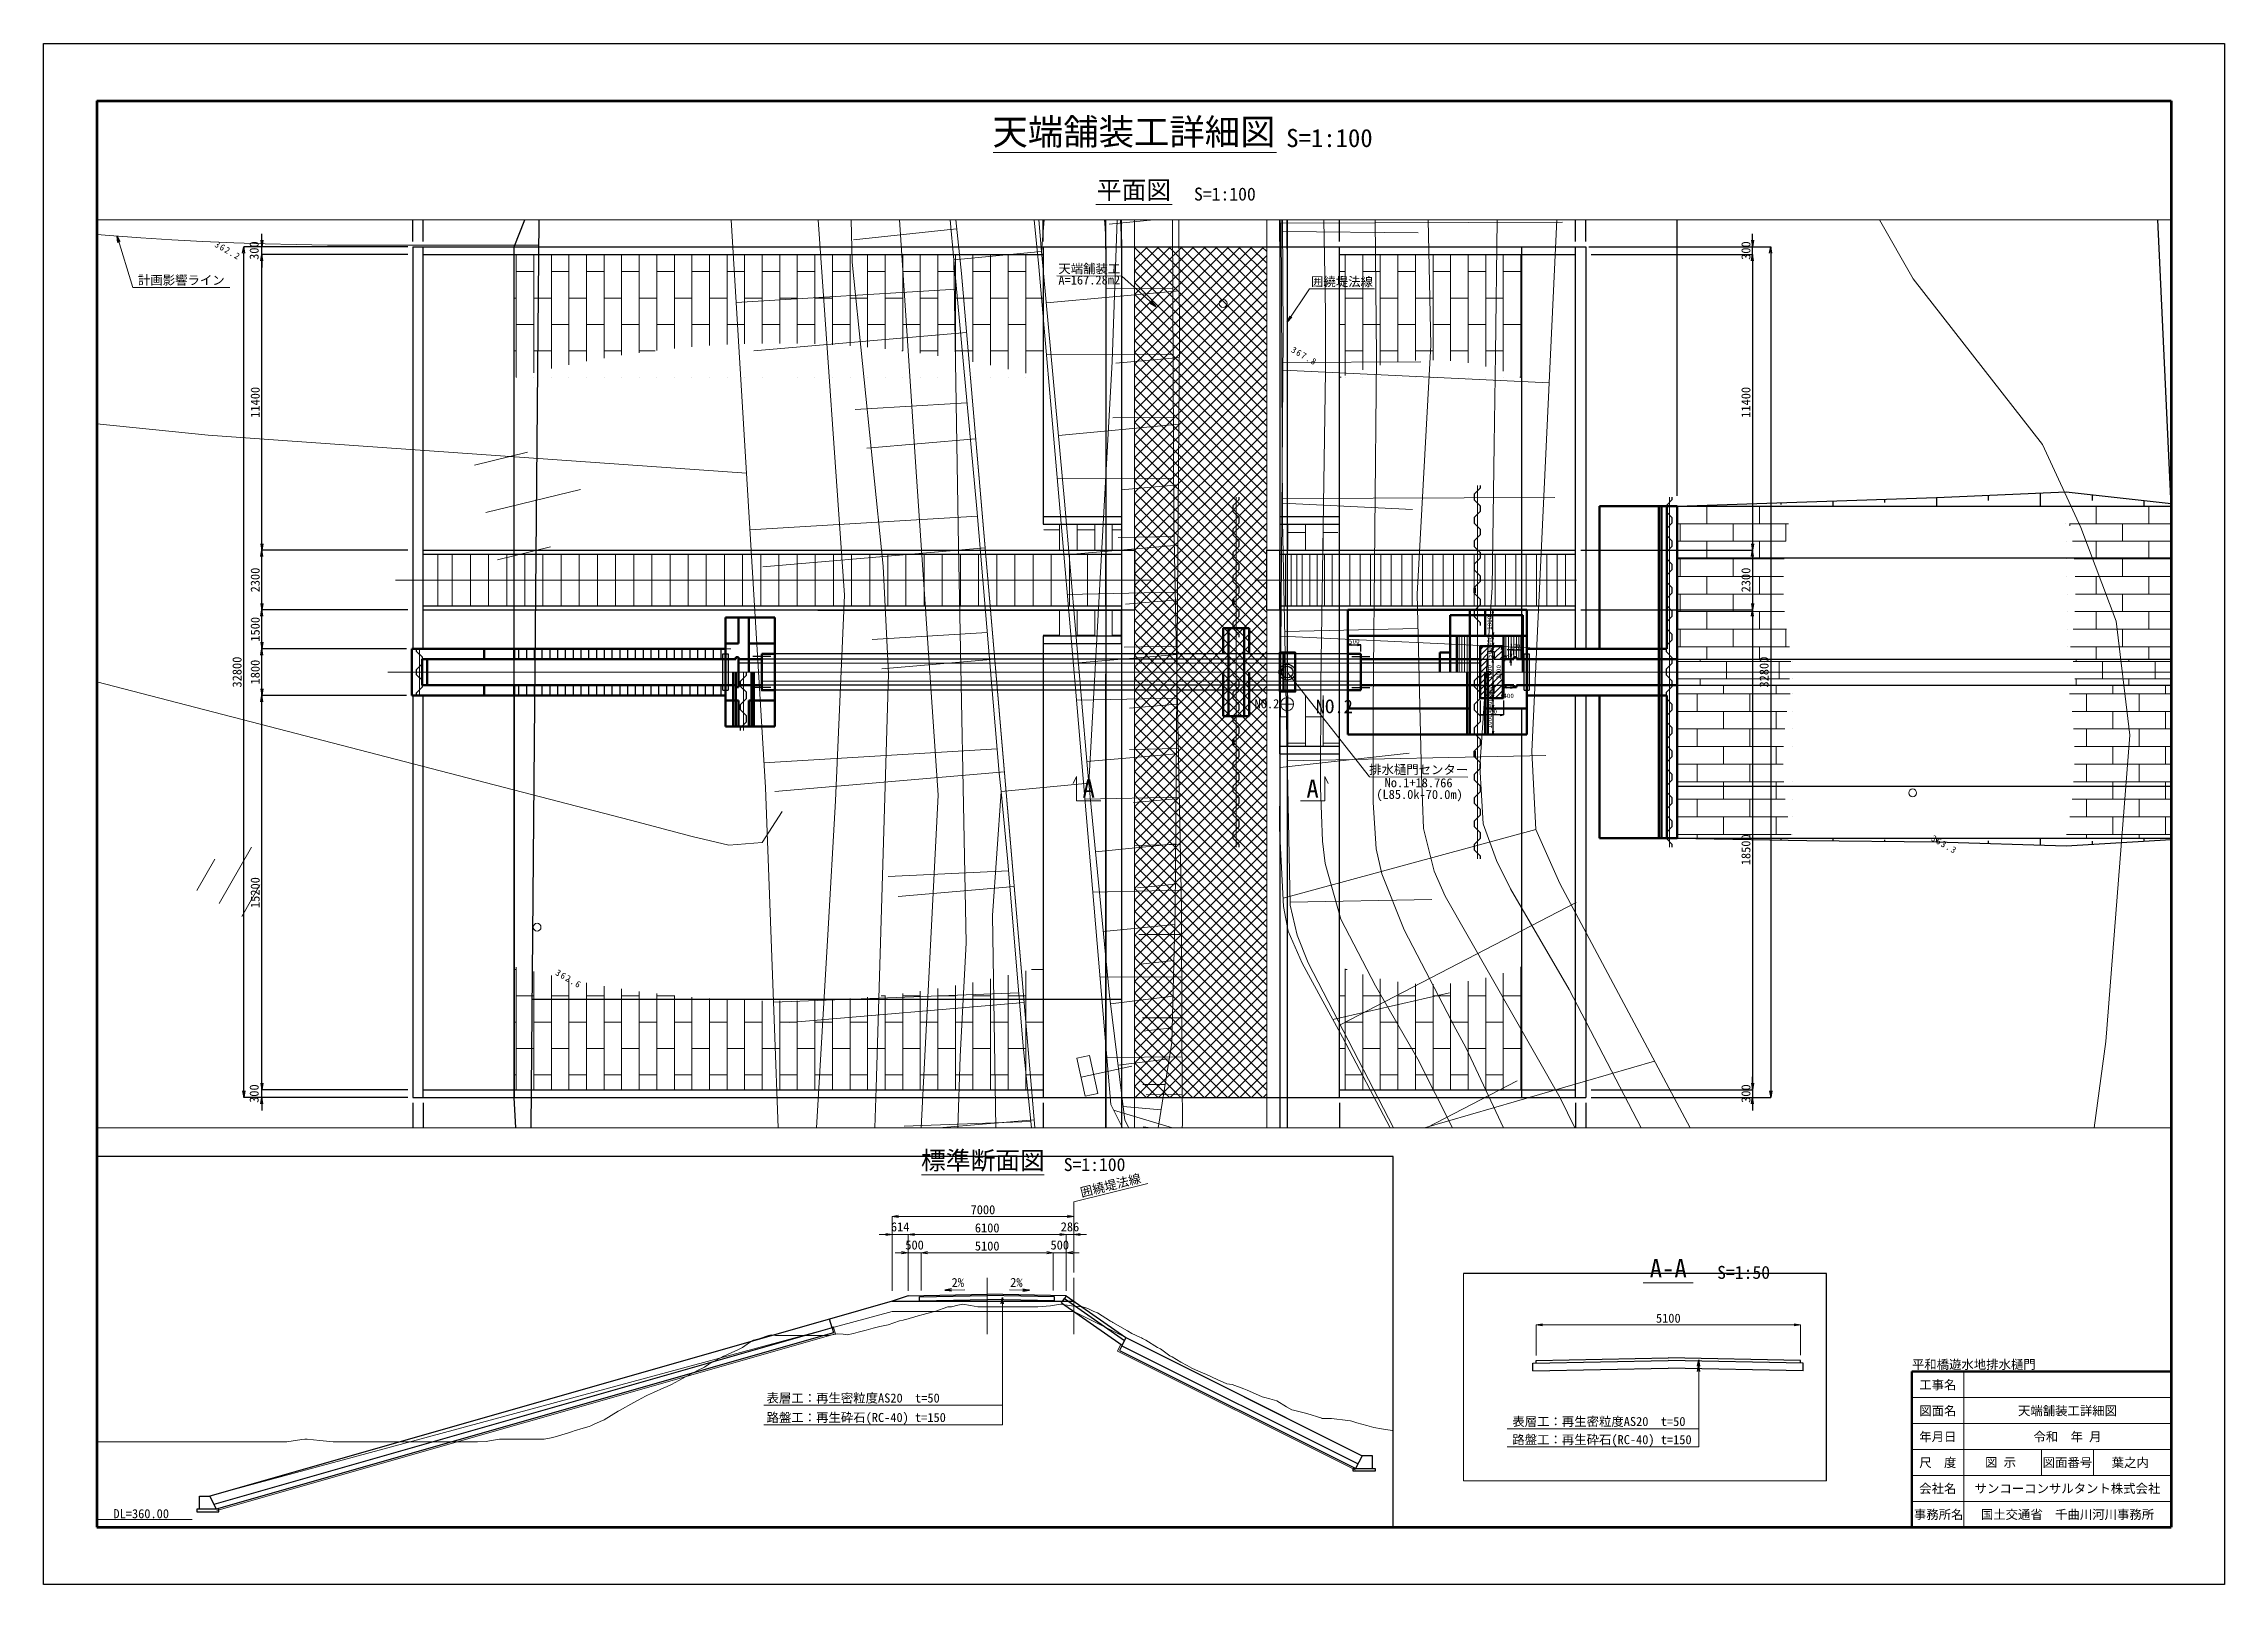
# Paper-space layout '天端舗装工詳細図' of a CAD drawing. Header units: millimetres. Extents: x 76 to 496, y -216 to 81.
# The model-space entities are those that its viewports show. They can reach past a viewport. Long polylines and large blocks are cut down to what shows.
import ezdxf
from ezdxf.enums import TextEntityAlignment as Align

# ---------------------------------------------------------------- set-up
doc = ezdxf.new("R2010")
doc.units = ezdxf.units.MM
doc.header["$LTSCALE"] = 100
doc.header["$PDSIZE"] = 300
for name, pattern in [('561019', [1, 0.5, -0.5]), ('56301', [0.5, 0.25, -0.25]), ('57103', [5.5, 5, -0.5]), ('CENTER', [2, 1.25, -0.25, 0.25, -0.25]), ('SXF_一点短鎖線', [9.25, 6, -1.5, 0.25, -1.5]), ('SXF_跳び破線', [12, 6, -6]), ('一点短鎖線', [9.25, 6, -1.5, 0.25, -1.5]), ('破線', [7.5, 6, -1.5])]:
    doc.linetypes.add(name, pattern=pattern)
doc.layers.get('Defpoints').update_dxf_attribs({"color": 153})
for name, color, linetype, lineweight in [('D-BGD', 7, 'Continuous', 13), ('D-BMK', 2, 'SXF_一点短鎖線', 13), ('D-BMK-HTXT', 7, 'Continuous', 13), ('D-BMK-HTXT_囲繞堤_測点_文字サイズ変更', 7, 'Continuous', 13), ('D-BMK-OTRS', 7, 'Continuous', 13), ('D-BYP-STR1', 2, 'Continuous', 13), ('D-BYP-STR2', 6, 'Continuous', 25), ('D-BYP-STR3', 3, 'Continuous', 25), ('D-BYP-STR4', 6, 'Continuous', 25), ('D-BYP-STR6', 2, 'SXF_一点短鎖線', 13), ('D-BYP-STR8', 150, 'Continuous', 25), ('D-BYP-TXT', 7, 'Continuous', 13), ('D-DOC', 7, 'Continuous', 13), ('D-STR', 1, 'Continuous', 50), ('D-STR-DIM', 7, 'Continuous', 13), ('D-STR-HTXT', 7, 'Continuous', 13), ('D-STR-TXT', 7, 'Continuous', 13), ('D-TTL', 2, 'Continuous', 140), ('D-TTL-FRAM', 2, 'Continuous', 50), ('D-TTL-LINE', 7, 'Continuous', 13), ('D-TTL-TXT', 7, 'Continuous', 13), ('●予備設計_LP横断', 7, 'Continuous', 13)]:
    doc.layers.add(name, color=color, linetype=linetype, lineweight=lineweight)
for name, color, linetype, plot in [('D-WORK2', 11, 'Continuous', False), ('D-WORK_1', 11, 'Continuous', False), ('Defpoints2', 11, 'Continuous', False)]:
    doc.layers.add(name, color=color, linetype=linetype, plot=plot)
doc.styles.add('MS ゴシック', font='MS Gothic.ttf')
doc.styles.add('ＭＳ ゴシック', font='MS Gothic.ttf')
doc.dimstyles.new('DIM-100-F', dxfattribs={"dimscale": 100, "dimtxt": 3.5, "dimasz": 2.5, "dimexe": 0, "dimexo": 2, "dimgap": 0.8, "dimtad": 1, "dimdec": 0, "dimzin": 0, "dimdsep": 46, "dimtxsty": 'MS ゴシック', "dimblk": 'OPEN', "dimcen": 0.1, "dimclrd": 256, "dimclre": 256, "dimclrt": 256, "dimaunit": 1, "dimadec": 4, "dimazin": 0, "dimtfac": 1, "dimtdec": 0, "dimtmove": 2, "dimatfit": 3, "dimldrblk": 'OPEN', "dimfxl": 1, "dimtolj": 1, "dimtzin": 0, "dimlwd": -1, "dimlwe": -1, "dimarcsym": 2})
doc.dimstyles.new('DIM-200', dxfattribs={"dimscale": 200, "dimtxt": 3.5, "dimasz": 2.5, "dimexe": 0, "dimexo": 2, "dimgap": 0.8, "dimtad": 1, "dimdec": 0, "dimzin": 0, "dimdsep": 46, "dimtxsty": 'MS ゴシック', "dimblk": 'OPEN', "dimcen": 0.1, "dimaunit": 1, "dimadec": 4, "dimazin": 0, "dimtfac": 1, "dimtdec": 0, "dimtmove": 0, "dimatfit": 3, "dimldrblk": 'OPEN', "dimfxl": 1, "dimtolj": 1, "dimtzin": 0, "dimlwd": -1, "dimlwe": -1, "dimarcsym": 2})
doc.dimstyles.new('DIM-50-F', dxfattribs={"dimscale": 50, "dimtxt": 3.5, "dimasz": 2.5, "dimexe": 0, "dimexo": 2, "dimgap": 0.8, "dimtad": 1, "dimdec": 0, "dimzin": 0, "dimdsep": 46, "dimtxsty": 'MS ゴシック', "dimblk": 'OPEN', "dimcen": 0.1, "dimclrd": 256, "dimclre": 256, "dimclrt": 256, "dimaunit": 1, "dimadec": 4, "dimazin": 0, "dimtfac": 1, "dimtdec": 0, "dimtmove": 2, "dimatfit": 3, "dimldrblk": 'OPEN', "dimfxl": 1, "dimtolj": 1, "dimtzin": 0, "dimlwd": -1, "dimlwe": -1, "dimarcsym": 2})

psp = doc.layouts.new('天端舗装工詳細図')

# ---------------------------------------------------------------- texts
at = {"layer": 'D-TTL-TXT', "style": 'MS ゴシック'}
for s, height, p in [('天端舗装工詳細図', 5, (286, 59.66)), ('S=1:100', 3.5, (323.69, 59.66)), ('平面図', 3.5, (286, 49.66)), ('S=1:100', 2.5, (303.53, 49.66)), ('標準断面図', 3.5, (256.87, -137.42)), ('S=1:100', 2.5, (278.4, -137.42)), ('A-A', 3.5, (389.02, -158.2)), ('S=1:50', 2.5, (403.55, -158.2))]:
    psp.add_text(s, height=height, dxfattribs=at).set_placement(p, align=Align.BOTTOM_CENTER)

msp = doc.modelspace()

# ---------------------------------------------------------------- texts
at = {"layer": 'D-BYP-TXT', "insert": (763229.7, 403807.6, -15050), "char_height": 350, "attachment_point": 4, "rotation": 0.5637, "style": 'ＭＳ ゴシック'}
msp.add_mtext('NO.2 ', dxfattribs=at)
at = {"layer": 'D-STR-HTXT', "style": 'MS ゴシック'}
msp.add_text('囲繞堤法線', height=350, rotation=359.80039, dxfattribs=at).set_placement((766597.7, 419808.9, 354000), align=Align.BOTTOM_CENTER)
at = {"layer": 'D-STR-TXT'}
for s, rotation, style, p in [('天端舗装工', 359.80039, 'MS ゴシック', (756852.3, 420307.1, 354000)), ('計画影響ライン', 359.80039, 'MS ゴシック', (721836.2, 419867, 354000)), ('A=167.28m2', 0.19961, 'MS ゴシック', (756853.8, 419873.1, 354000)), ('囲繞堤法線', 13.85581, 'ＭＳ ゴシック', (1110393.8, 407399.9)), ('排水樋門センター', 359.80039, 'MS ゴシック', (769553.8, 400994.4, 708000))]:
    msp.add_text(s, height=350, rotation=rotation, dxfattribs=dict(at, style=style)).set_placement(p, align=Align.BOTTOM_CENTER)
at = {"layer": 'D-STR-TXT', "color": 7, "style": 'ＭＳ ゴシック'}
for rotation, p in [(1.14576, (1104439.3, 403749.6)), (358.85424, (1106692.9, 403749.7))]:
    msp.add_text('2%', height=350, rotation=rotation, dxfattribs=at).set_placement(p, align=Align.CENTER)
at = {"layer": 'D-STR-TXT', "style": 'ＭＳ ゴシック'}
for p in [(756830.7, 400548.8, 354000), (765465.2, 400541.3, 354000)]:
    msp.add_text('A', height=700, dxfattribs=at).set_placement(p, align=Align.MIDDLE_CENTER)
at = {"layer": 'D-STR-TXT', "style": 'MS ゴシック'}
for s, p in [('No.1+18.766', (769553.6, 400944.4, 708000)), ('(L85.0k-70.0m)', (769588.9, 400494.1, 708000))]:
    msp.add_text(s, height=350, rotation=359.80039, dxfattribs=at).set_placement(p, align=Align.TOP_CENTER)
at = {"layer": 'D-STR-TXT', "style": 'ＭＳ ゴシック'}
for s, height, p in [('表層工：再生密粒度AS20  t=50', 350, (1097062.5, 399189.3)), ('路盤工：再生砕石(RC-40) t=150', 350, (1097062.5, 398439.3)), ('表層工：再生密粒度AS20  t=50', 175, (1102562.5, 387573.4)), ('路盤工：再生砕石(RC-40) t=150', 175, (1102562.5, 387223.4))]:
    msp.add_text(s, height=height, dxfattribs=at).set_placement(p, align=Align.BOTTOM_LEFT)
at = {"layer": 'D-STR-TXT', "color": 7, "style": 'ＭＳ ゴシック'}
msp.add_text('DL=360.00', height=350, dxfattribs=at).set_placement((1071874.8, 394835.8))

# ---------------------------------------------------------------- blocks, each defined once
blk = doc.blocks.new('M2242')
at = {"layer": '●予備設計_LP横断', "linetype": 'Continuous', "lineweight": 15}
for p, q in [((1.501, 0.748), (1.501, -0.752)), ((1.501, 0.748), (2.001, 0.748)), ((2.001, 0.748), (2.001, -0.752)), ((0, 0), (2, 0)), ((1.501, -0.752), (2.001, -0.752))]:
    blk.add_line(p, q, dxfattribs=at)
blk = doc.blocks.new('M6334')
at = {"layer": '●予備設計_LP横断', "linetype": 'Continuous', "lineweight": 9}
for p, q in [((0, -1.25), (0, 1.25)), ((-1, -1.25), (-1, 0.15)), ((1, -1.25), (1, 0.15))]:
    blk.add_line(p, q, dxfattribs=at)
blk = doc.blocks.new('M7312')
at = {"layer": '●予備設計_LP横断', "linetype": 'Continuous', "lineweight": 20}
blk.add_circle((0, -0.001), 0.15, dxfattribs=at)
blk = doc.blocks.new('21311212131313131')
at = {"layer": 'D-BGD', "linetype": 'Continuous'}
for p, q in [((2645696.9047, -1222380.487), (2642582.51, -1212423.8841)), ((2641432.2186, -1224581.0874), (2636536.1355, -1215573.5761)), ((2610588.0742, -1227486.9185), (2610320.5058, -1216646.8818)), ((2621199.8571, -1227219.7997), (2620937.3489, -1216724.5447)), ((2631301.8617, -1226821.8142), (2630894.0811, -1216862.6524)), ((2616254.2824, -1227303.9934), (2616519.2771, -1217034.6608)), ((2626511.0967, -1227168.1898), (2626765.7641, -1217299.0659)), ((2636606.854, -1226875.2248), (2633752.1022, -1217183.4579)), ((2645881.2639, -1222160.0973), (2643460.2738, -1217711.052)), ((2641238.1784, -1224863.5553), (2640119.4977, -1220388.5644)), ((2636756.3256, -1226604.2834), (2636530.0232, -1221145.0175)), ((2626322.2807, -1227025.7045), (2626101.0385, -1221911.2203)), ((2610909.1639, -1227431.4217), (2610851.4573, -1222205.2604)), ((2615949.8286, -1227355.4396), (2615813.5478, -1222002.4568)), ((2621382.6896, -1227236.0916), (2621512.6051, -1222201.4775)), ((2631562.3852, -1227101.3091), (2630908.9543, -1222131.4846)), ((2638077.9822, -1230770.7233), (2638115.3836, -1232410.0527)), ((2639717.3116, -1230733.3219), (2639797.1077, -1233877.9096)), ((2641289.6054, -1230693.4239), (2641332.0001, -1232198.6822)), ((2642803.6353, -1230655.8312), (2642883.814, -1233549.8199)), ((2644255.4316, -1230606.9702), (2644288.4137, -1232004.4722)), ((2645632.8938, -1230631.4198), (2644909.0283, -1233244.8501)), ((2623081.8931, -1231214.2126), (2623526.6212, -1235405.316)), ((2625189.0253, -1231186.344), (2625401.1206, -1233185.1232)), ((2626976.7193, -1231203.097), (2627054.2674, -1233206.4157)), ((2627296.1575, -1231158.4754), (2627699.8105, -1234962.4888)), ((2628980.038, -1231125.5489), (2629135.3256, -1235006.8868)), ((2629208.6751, -1231133.1807), (2629401.1813, -1232947.3529)), ((2630921.123, -1231036.7325), (2630994.0606, -1232923.5234)), ((2631121.1928, -1231107.8861), (2631487.5644, -1234560.5612)), ((2632794.3403, -1230967.7647), (2632950.0106, -1234598.5036)), ((2632857.0704, -1231084.9277), (2633040.6111, -1232719.7389)), ((2634592.9481, -1231061.9692), (2634960.7393, -1234148.5392)), ((2634614.0956, -1230892.3305), (2634687.2245, -1232653.8219)), ((2636147.0149, -1231041.4154), (2636320.9856, -1232505.8947)), ((2636375.587, -1230819.2017), (2636517.2341, -1234225.6566)), ((2637701.1203, -1231030.1566), (2638029.1348, -1233782.9137)), ((2639087.2189, -1231037.0068), (2639255.1758, -1232324.9809)), ((2640473.3176, -1231043.8571), (2640817.1306, -1233442.9962)), ((2641685.1274, -1231049.846), (2641838.4386, -1232183.2077)), ((2642890.8578, -1231140.5145), (2643172.4484, -1233105.4631)), ((2610456.1646, -1231445.4598), (2610762.411, -1234123.2903)), ((2613181.9334, -1231620.185), (2613243.4783, -1234173.3617)), ((2613270.9539, -1231368.2201), (2613849.4312, -1236485.0761)), ((2615721.5366, -1231562.6097), (2615844.1769, -1236440.7095)), ((2615844.9616, -1231309.927), (2616120.7805, -1233759.5934)), ((2618162.9874, -1231496.9038), (2618219.2808, -1233830.5984)), ((2618419.4622, -1231275.8771), (2618943.2746, -1235909.2004)), ((2620496.682, -1231440.6103), (2620615.9265, -1235929.238)), ((2620750.6777, -1231245.0448), (2620992.8128, -1233451.1515)), ((2622745.7978, -1231372.2165), (2622831.094, -1233527.9818)), ((2624892.7914, -1231282.1183), (2625064.4075, -1235446.0042)), ((2643873.8791, -1231277.4386), (2643892.7665, -1232138.4843)), ((2644856.9004, -1231414.3628), (2644764.3189, -1232877.3372)), ((2645590.2155, -1231542.0334), (2645524.8965, -1232087.9725)), ((2610512.2288, -1231686.3405), (2610649.3418, -1237016.9781)), ((2645345.7065, -1236299.7988), (2645824.7793, -1240860.0057)), ((2645411.953, -1236422.6267), (2645697.3356, -1241307.296)), ((2640466.834, -1236993.765), (2641016.2647, -1246446.8456)), ((2640830.19, -1236780.536), (2641796.4663, -1245802.7974)), ((2635767.6002, -1237482.0131), (2636089.8808, -1242117.1879)), ((2636372.9374, -1237258.9679), (2636851.3693, -1241716.2205)), ((2631956.4054, -1237725.4906), (2632903.0245, -1246554.5848)), ((2627615.6807, -1238199.3119), (2628080.7304, -1242535.2348)), ((2631074.3451, -1238023.9667), (2631802.0793, -1247004.1743)), ((2623342.8237, -1238653.2847), (2624250.7692, -1247198.9986)), ((2626597.3564, -1238498.9417), (2626956.7081, -1242933.3261)), ((2619141.8042, -1239100.9824), (2619594.3038, -1243293.2302)), ((2622120.3676, -1238973.9168), (2622830.0403, -1247731.2465)), ((2615048.5409, -1239539.2676), (2615925.1113, -1247725.7941)), ((2617758.3087, -1239465.371), (2618107.6585, -1243775.9894)), ((2611066.1714, -1240004.0589), (2611571.6834, -1243974.5194)), ((2613396.463, -1239958.7708), (2614083.7631, -1248440.0235)), ((2622372.2966, -1257923.3081), (2621410.8681, -1254298.362)), ((2624185.6468, -1257443.074), (2623647.2435, -1255413.1936)), ((2620560.3038, -1258403.1451), (2620022.7777, -1256373.7449))]:
    blk.add_line(p, q, dxfattribs=at)
at = {"layer": 'D-BGD', "linetype": 'Continuous', "flags": 128}
for points, elevation in [([(2605582.3017, -1207053.1767), (2612225.4167, -1203085.8098), (2618499.4257, -1197962.1683), (2621671.4589, -1196424.4674), (2625252.3584, -1194987.471), (2629637.3756, -1194357.771), (2641461.8353, -1195042.9465), (2646409.4462, -1195601.3408)], 362999.9804), ([(2646422.6477, -1212201.8261), (2639896.5704, -1215778.3885), (2636062.4205, -1218115.3211), (2634983.1068, -1218677.0433), (2633582.0225, -1219226.7818), (2631370.8878, -1219404.8909), (2624463.6251, -1219073.3538), (2618943.2065, -1219103.1535), (2615445.7887, -1219127.7418), (2603273.5427, -1219213.2275)], 363999.9803), ([(2646642.0878, -1214733.1368), (2644069.2242, -1216032.2464), (2636391.0573, -1220634.5878), (2635437.5482, -1221074.7938), (2633801.2626, -1221523.1352), (2631751.5891, -1221643.7093), (2624774.7082, -1221955.8035), (2615167.0334, -1221625.73), (2602103.3073, -1222192.2188)], 364999.9803), ([(2607977.5078, -1223946.446), (2615644.4648, -1223706.5949), (2629067.253, -1223556.6974), (2632844.792, -1223484.8112), (2634623.6468, -1223329.9846), (2635580.4417, -1223089.9441), (2637728.4484, -1222179.5729), (2641510.7003, -1220118.6196), (2642214.0332, -1219714.7438), (2646999.0761, -1217344.3068)], 365999.9802), ([(2609704.4053, -1225883.6475), (2613975.3817, -1225720.4951), (2616249.2245, -1225661.0775), (2628263.3448, -1225591.6313), (2632317.4839, -1225530.9416), (2634371.7096, -1225408.2994), (2635231.9984, -1225284.1535), (2637359.5758, -1224633.9277), (2639911.355, -1223240.0529), (2642700.7661, -1221557.8726), (2645535.3296, -1220045.1952), (2648539.8083, -1218896.8649)], 366999.9802), ([(2679911.1663, -1231935.7969), (2668479.6489, -1232319.6215), (2667329.6829, -1235090.8217), (2660699.7617, -1236637.1297), (2654496.4432, -1237435.4029), (2637506.3425, -1238068.6825), (2632710.6617, -1237840.8486), (2632323.1601, -1234462.8293), (2616051.0047, -1233903.3456), (2605419.7616, -1233743.6971), (2592699.1795, -1233495.9421), (2584605.5577, -1233740.4889)], 366999.9802), ([(2609112.058, -1242353.2794), (2620266.5812, -1241380.0432), (2632903.5429, -1240256.1567), (2646002.5087, -1240654.0511), (2650127.0198, -1240710.5483)], 364999.9803), ([(2583308.4243, -1236041.2311), (2597019.499, -1236141.4955), (2607490.4019, -1236460.7561), (2611872.7226, -1236708.5494), (2612256.1521, -1240087.7596), (2623293.0559, -1239677.1553), (2638573.7824, -1239063.4527), (2642958.7403, -1239204.3861), (2645990.1365, -1239243.891), (2649444.228, -1239265.1265), (2655700.3083, -1239140.9988), (2659012.4858, -1239223.63), (2665385.0682, -1239059.5364), (2668179.506, -1238528.1265), (2669716.6588, -1237929.7528), (2670565.5932, -1237401.5177), (2671771.8717, -1236951.4822), (2672942.0956, -1234189.0919), (2680907.7549, -1234015.8583)], 365999.9802), ([(2662136.5812, -1242686.1153), (2644244.0305, -1242412.6662), (2632601.6074, -1242307.1005), (2628278.2499, -1242278.5521), (2624128.1624, -1242560.3253), (2612434.2076, -1244006.6425), (2596799.4927, -1244644.3059)], 363999.9803), ([(2653589.4735, -1244977.3043), (2638376.1595, -1244405.7899), (2633206.8406, -1244212.8207), (2625279.8702, -1244032.1614), (2608243.1191, -1245581.5745)], 362999.9804)]:
    blk.add_lwpolyline(points, dxfattribs=dict(at, elevation=elevation))
at = {"layer": 'D-BGD', "linetype": '561019', "flags": 128}
for points in [[(2441034.3739, -1231115.2852), (2441014.949, -1230194.9008), (2441009.8382, -1229935.5942), (2440973.7998, -1228187.5674), (2440932.6506, -1226180.234), (2440890.6243, -1224172.4204), (2440849.475, -1222165.087), (2440838.0365, -1221607.0466), (2465396.9227, -1220738.3151), (2502568.1938, -1220258.7543), (2502893.2618, -1220254.3025), (2505968.9706, -1220281.5844), (2533646.6748, -1220529.6704), (2555247.3327, -1219423.2209), (2574682.3776, -1218318.0141), (2575877.9982, -1218262.2975), (2607350.0318, -1216798.0533), (2630746.0107, -1217401.774), (2633752.1022, -1217183.4579), (2635812.956, -1216221.9558), (2646480.1569, -1210237.1016), (2669388.8157, -1210323.2366), (2671678.4637, -1210836.7904), (2674039.248, -1211855.5625), (2682867.6468, -1216539.2122), (2684403.4154, -1216795.1095), (2705862.1412, -1215918.7715), (2722323.8586, -1215317.7261), (2764230.8114, -1214009.3989), (2772988.6009, -1213295.0741), (2774605.8721, -1213068.8912), (2777265.5539, -1211517.479), (2787744.4804, -1204699.9318), (2789344.3566, -1203582.9766), (2800889.1227, -1201996.8461), (2810456.4508, -1200682.5578), (2827286.2582, -1199498.6722), (2831012.6992, -1199215.4427)], [(2646205.3859, -1231818.0927), (2646247.3836, -1232276.5785), (2645279.4562, -1232803.5145), (2640498.1037, -1233488.715), (2632323.1601, -1234462.8293), (2631634.0455, -1234545.0177), (2621469.549, -1235623.5968), (2611872.7226, -1236708.5494), (2609530.8083, -1236973.5303), (2599622.9553, -1238118.5031), (2587379.2946, -1239292.3917), (2586408.4068, -1239406.1532), (2582348.6039, -1239883.2765), (2578373.0278, -1240393.9683), (2577677.8371, -1240483.0908), (2569220.115, -1242513.1224), (2567291.9463, -1242976.102), (2558487.5151, -1242875.9869), (2527540.1275, -1242521.791), (2526440.3884, -1242922.9866), (2526602.4514, -1254336.8468), (2524625.4955, -1269555.9959), (2524434.0147, -1271032.4053), (2521954.5417, -1283089.8806), (2521871.9477, -1283084.567), (2521365.2945, -1283050.0343)], [(2677840.3099, -1240964.4348), (2677835.9537, -1241622.1323), (2677833.568, -1242034.6602), (2661323.2078, -1244386.3965), (2656577.7941, -1245212.1153), (2653743.5893, -1245705.7947), (2642030.2107, -1246387.9132), (2632752.6546, -1246927.142), (2602586.2323, -1249371.7554), (2584901.8668, -1249696.7909), (2578358.5427, -1250455.9974), (2572758.8599, -1252638.1188), (2569100.8428, -1254403.4106), (2566188.8594, -1257069.6056), (2565725.9984, -1256736.4155), (2564042.2847, -1255526.2582), (2564021.7962, -1255511.6219)]]:
    blk.add_lwpolyline(points, dxfattribs=at)
at = {"layer": 'D-BGD', "linetype": 'Continuous', "flags": 128}
for points in [[(2646882.9721, -1221723.4766), (2641907.2356, -1224479.7372), (2640534.4395, -1225267.2693), (2639095.3444, -1226092.6092), (2637865.9019, -1226659.9283), (2636920.2729, -1226852.4996), (2633919.1306, -1227070.105), (2614895.3663, -1227321.9859), (2598798.9372, -1227763.8917)], [(2633919.1306, -1227070.105), (2636920.2729, -1226852.4996), (2637865.9019, -1226659.9283), (2639095.3444, -1226092.6092), (2640534.4395, -1225267.2693), (2641907.2356, -1224479.7372), (2646882.9721, -1221723.4766), (2649373.4809, -1220785.1365), (2650264.0026, -1220618.2593), (2651396.9093, -1220552.1516), (2656686.9467, -1220243.4675), (2662058.7268, -1219974.9723), (2666873.7425, -1220032.1247), (2667643.1984, -1220123.8825), (2668527.3973, -1220439.2002), (2673112.2911, -1222818.0376), (2677261.601, -1225188.7079), (2678491.7102, -1225805.1137), (2679051.1147, -1225841.1634), (2680590.0773, -1225939.2039)], [(2543549.0324, -1229517.7702), (2558266.0011, -1228948.8574), (2577698.008, -1228369.8252), (2598798.9372, -1227763.8917), (2614895.3663, -1227321.9859), (2633919.1306, -1227070.105)], [(2521365.2945, -1283050.0343), (2521100.0774, -1274538.1031), (2521019.7151, -1271973.4849), (2520920.8701, -1264473.783), (2520798.3627, -1255170.1272), (2520698.3967, -1247568.3482), (2520555.0488, -1244544.0151), (2520256.1226, -1238246.9654), (2520557.3751, -1237584.2145), (2521031.5379, -1237049.1821), (2522227.4932, -1236251.4838), (2523764.491, -1235440.9781), (2525780.2087, -1234874.3009), (2529413.648, -1234465.8804), (2543703.5844, -1233514.9893), (2558403.5541, -1232945.891), (2577815.3671, -1232368.3443), (2598911.8273, -1231762.2444), (2614976.8899, -1231321.408), (2637189.4779, -1231027.628), (2642260.3297, -1231052.6888), (2645483.6794, -1231501.6663), (2645977.4898, -1231688.7738), (2646205.3859, -1231818.0927)], [(2637189.4779, -1231027.628), (2614976.8899, -1231321.408), (2598911.8273, -1231762.2444), (2577815.3671, -1232368.3443), (2558403.5541, -1232945.891), (2543703.5844, -1233514.9893)], [(2637189.4779, -1231027.628), (2642260.3297, -1231052.6888), (2645483.6794, -1231501.6663), (2645977.4898, -1231688.7738), (2646205.3859, -1231818.0927), (2646274.1193, -1232015.3253), (2646247.3836, -1232276.5785), (2645279.4562, -1232803.5145)], [(2582348.6039, -1239883.2765), (2586408.4068, -1239406.1532), (2587379.2946, -1239292.3917), (2599622.9553, -1238118.5031), (2609530.8083, -1236973.5303), (2611872.7226, -1236708.5494), (2621469.549, -1235623.5968), (2631634.0455, -1234545.0177), (2632323.1601, -1234462.8293), (2640498.1037, -1233488.715), (2645279.4562, -1232803.5145)], [(2609916.9525, -1240351.9465), (2612256.1521, -1240087.7596), (2621839.9683, -1239003.6651), (2632015.2404, -1237924.1447), (2632710.6617, -1237840.8486), (2635418.1082, -1237518.3251), (2642517.3472, -1236780.7177), (2647961.4938, -1236107.2236)], [(2635418.1082, -1237518.3251), (2642517.3472, -1236780.7177), (2647961.4938, -1236107.2236), (2652466.8373, -1235755.4418), (2654759.7462, -1235544.5763), (2657240.6684, -1235344.2932)], [(2635418.1082, -1237518.3251), (2632710.6617, -1237840.8486), (2632015.2404, -1237924.1447), (2621839.9683, -1239003.6651), (2612256.1521, -1240087.7596), (2609916.9525, -1240351.9465), (2599980.3645, -1241499.4293), (2587740.2957, -1242673.0042), (2586777.4688, -1242786.6184), (2583765.9038, -1243139.8828)]]:
    blk.add_lwpolyline(points, dxfattribs=at)
at = {"layer": 'D-BGD', "linetype": 'Continuous', "extrusion": (-0.109434, 0.877757, 0.466441), "elevation": -1200582.5872}
blk.add_lwpolyline([(-2471793.6834, 1048576.4452), (-2455685.312, 1047932.0515), (-2439381.4951, 1047355.4888)], dxfattribs=at)
at = {"layer": 'D-BGD', "linetype": 'Continuous', "extrusion": (-0.107532, 0.993555, 0.035859), "elevation": -1499608.5039}
blk.add_lwpolyline([(-2497254.1395, 421594.8357), (-2480521.2496, 420994.4496), (-2464212.7292, 420484.1214)], dxfattribs=at)
at = {"layer": 'D-BGD', "linetype": '57103', "elevation": 362499.9804, "flags": 128}
blk.add_lwpolyline([(2831012.6992, -1366123.2899), (2830752.2493, -1366154.4276), (2817077.7037, -1367428.5261), (2817043.5489, -1371085.3121), (2800207.9036, -1371440.6141), (2799994.1847, -1372636.9406), (2776188.712, -1374016.162), (2775439.0128, -1371543.4193), (2750086.3378, -1373935.0471), (2749572.1162, -1368612.2934), (2767724.0888, -1366786.2815), (2768644.8509, -1365982.6091), (2769194.4264, -1364557.7199), (2768875.4727, -1347803.535), (2768180.9353, -1342708.1207), (2767141.3526, -1336662.8374), (2766760.6333, -1335953.0506), (2765614.9821, -1335693.5474), (2765578.7913, -1333389.9845), (2761377.2342, -1332830.7341), (2760777.9461, -1332519.762), (2760481.3032, -1332097.4398), (2760516.7091, -1322603.2023), (2758749.5119, -1322493.0815), (2758466.5756, -1330186.2156), (2758152.2307, -1332053.6601), (2757870.1753, -1333054.1114), (2757191.6182, -1334114.532), (2753108.7077, -1336605.9936), (2747273.5243, -1337889.6673), (2736108.5192, -1338723.7808), (2734122.6662, -1340795.6972), (2733859.6043, -1342319.5634), (2733114.1858, -1362394.5626), (2732547.413, -1363577.7402), (2730579.1033, -1364613.8452), (2728910.9854, -1365316.0896), (2727762.4303, -1365333.7295), (2726331.575, -1365048.6227), (2723144.6224, -1363237.8438), (2718074.1264, -1357543.567), (2715066.4632, -1354139.1209), (2712397.3067, -1349612.362), (2711122.4889, -1346026.762), (2709341.0676, -1344255.7988), (2708332.7143, -1343765.3507), (2706833.3742, -1343120.1219), (2704825.2364, -1342485.9281), (2701800.0816, -1342278.8343), (2694854.1425, -1342240.7748), (2692826.5406, -1342645.9009), (2691223.2868, -1343204.6683), (2688215.924, -1343889.7043), (2684776.2259, -1344947.9842), (2681195.4155, -1347319.8608), (2675268.4675, -1350370.5202), (2671310.4414, -1354074.9467), (2666753.1492, -1357924.4284), (2665147.7632, -1359513.7633), (2663987.5612, -1360468.9789), (2662795.2159, -1361097.6478), (2660669.8069, -1361425.2898), (2659029.8529, -1360878.6497), (2658044.7735, -1360460.2246), (2656538.5731, -1359290.2426), (2655578.5144, -1357695.3147), (2653179.7939, -1353453.4072), (2649363.7171, -1350330.3297), (2646086.6108, -1346722.5185), (2644548.623, -1345829.2648), (2639246.993, -1342387.7168), (2637490.1438, -1340413.5979), (2636977.8488, -1339160.6959), (2637145.5554, -1337469.4847), (2640167.9302, -1320784.2484), (2642105.7601, -1312948.2295), (2643536.402, -1309766.3628), (2647372.6459, -1303287.6772), (2647820.7291, -1301434.164), (2647826.4349, -1300571.9985), (2647644.2049, -1299805.3166), (2647324.3789, -1299512.8079), (2646435.8067, -1299134.674), (2644191.5378, -1299217.1216), (2631308.7427, -1304850.946), (2626711.1803, -1305960.5309), (2625121.1633, -1304854.1084), (2624541.5889, -1303497.1127), (2623950.9738, -1301739.6198), (2627616.8881, -1279538.9036), (2634115.1534, -1252099.7936), (2634700.6786, -1249716.1609), (2635003.7256, -1248296.2668), (2634878.7255, -1247002.2959), (2633658.7892, -1246256.9347)], dxfattribs=at)
at = {"layer": 'D-BGD', "linetype": '56301', "flags": 128}
blk.add_lwpolyline([(2626362.9065, -1347299.1899), (2626867.152, -1342063.1473), (2627521.3121, -1332152.9334), (2627723.644, -1308515.5586), (2616035.8342, -1312836.9963), (2619617.3618, -1268701.3474), (2619762.0756, -1265813.0492), (2620656.2981, -1247906.9211)], dxfattribs=at)
at = {"layer": 'D-BGD', "linetype": 'Continuous'}
for points in [[(2658108.5483, -1220212.278, 368399.9801), (2649810.6115, -1220355.2356, 368349.9801), (2649396.2976, -1220424.8347, 368369.9801), (2649116.0549, -1220499.4271, 368379.9801), (2648653.7219, -1220656.7426, 368419.9801), (2639079.8998, -1225858.4267, 368259.9801), (2638011.3675, -1226310.9072, 368279.9801), (2636864.0818, -1226594.8709, 368299.9801), (2622041.867, -1227201.9312, 368509.9801), (2603420.9703, -1227667.5166, 368489.9801), (2583046.0721, -1228005.1242, 368469.9801), (2559313.1878, -1228624.9163, 368279.9801), (2520094.582, -1229522.7416, 368369.9801), (2506538.0364, -1229671.2376, 368369.9801), (2472330.7692, -1230473.761, 368359.9801), (2457041.9933, -1230871.01, 368249.9801), (2441605.9553, -1231016.6364, 367879.9801)], [(2658108.5483, -1220212.278, 368399.9801), (2649810.6115, -1220355.2356, 368349.9801), (2649396.2976, -1220424.8347, 368369.9801), (2649116.0549, -1220499.4271, 368379.9801), (2648653.7219, -1220656.7426, 368419.9801), (2639079.8998, -1225858.4267, 368259.9801), (2638011.3675, -1226310.9072, 368279.9801), (2636864.0818, -1226594.8709, 368299.9801)], [(2559313.1878, -1228624.9163, 368279.9801), (2583046.0721, -1228005.1242, 368469.9801), (2603420.9703, -1227667.5166, 368489.9801), (2622041.867, -1227201.9312, 368509.9801), (2636864.0818, -1226594.8709, 368299.9801)], [(2521220.0681, -1286901.3841, 363529.9804), (2520690.9193, -1249799.87, 367629.9801), (2520604.9152, -1247062.2976, 367739.9801), (2520102.378, -1237484.4771, 368379.9801), (2522365.8899, -1235827.9105, 368329.9801), (2547547.6147, -1233436.1814, 368079.9801), (2559420.9058, -1232822.2243, 368279.9801), (2583140.2165, -1232206.4019, 368469.9801), (2603506.3431, -1231863.9924, 368489.9801), (2622185.5037, -1231396.1017, 368509.9801), (2637038.8354, -1230794.6756, 368299.9801), (2641903.3615, -1230676.005, 368379.9801), (2645447.0251, -1230575.2699, 368139.9801), (2646168.9869, -1230776.6922, 368049.9801), (2646550.1369, -1230996.7483, 368049.9801)], [(2559420.9058, -1232822.2243, 368279.9801), (2583140.2165, -1232206.4019, 368469.9801), (2603506.3431, -1231863.9924, 368489.9801), (2622185.5037, -1231396.1017, 368509.9801), (2637038.8354, -1230794.6756, 368299.9801)], [(2637038.8354, -1230794.6756, 368299.9801), (2641903.3615, -1230676.005, 368379.9801), (2645447.0251, -1230575.2699, 368139.9801), (2646168.9869, -1230776.6922, 368049.9801), (2646550.1369, -1230996.7483, 368049.9801), (2646788.2528, -1231332.3087, 367969.9801), (2646737.9953, -1231840.6139, 367909.9801), (2646547.5829, -1232146.7889, 367899.9801), (2645991.3255, -1232663.1004, 367839.9801), (2644698.9587, -1233357.8578, 367519.9801)], [(2581798.6158, -1243715.9716, 364939.9803), (2612783.9959, -1239781.621, 366439.9802), (2628999.8005, -1238045.0001, 366949.9802), (2645637.8583, -1236265.9271, 367549.9801), (2658375.6289, -1235030.7815, 368169.9801)], [(2665077.3196, -1233888.575, 368099.9801), (2662576.2562, -1233271.8249, 368109.9801), (2662209.1293, -1233276.0529, 368129.9801), (2662051.0486, -1233314.9179, 368129.9801), (2661911.3434, -1233341.0415, 368149.9801), (2661429.8027, -1233533.4435, 368159.9801), (2661187.784, -1233663.1623, 368159.9801), (2660276.9498, -1234327.3768, 368159.9801), (2659803.1572, -1234672.2254, 368139.9801), (2659318.479, -1234828.7086, 368139.9801), (2659124.4796, -1234870.7111, 368149.9801), (2658777.2013, -1234942.8068, 368169.9801), (2658375.6289, -1235030.7815, 368169.9801), (2645637.8583, -1236265.9271, 367549.9801)], [(2612465.3187, -1236802.6709, 366439.9802), (2580913.5608, -1240563.7697, 364879.9803)], [(2581798.6158, -1243715.9716, 364939.9803), (2612783.9959, -1239781.621, 366439.9802)]]:
    blk.add_polyline3d(points, dxfattribs=at)
at = {"layer": 'D-BMK', "color": 4, "linetype": 'CENTER', "lineweight": 25, "ltscale": 5}
blk.add_line((2610270.9579, -1230770.287), (2589262.4301, -1234208.4117), dxfattribs=at)
at = {"layer": 'D-BMK', "linetype": 'SXF_一点短鎖線', "flags": 128}
blk.add_lwpolyline([(2358657.0594, -1232509.0485), (2831012.6992, -1222672.879)], dxfattribs=at)
blk.add_lwpolyline([(2559312.0623, -1228330.6786, -0.0342108846), (2561359.996, -1228428.1815), (2581511.1205, -1230775.6312, 0.0342108846), (2582876.4096, -1230840.6332), (2588233.7598, -1230729.0736, 0.0353635146), (2589640.6214, -1230599.9594), (2609251.431, -1227390.5767, -0.0353635146), (2610658.2925, -1227261.4625)], format="xyb", dxfattribs=at)
at = {"layer": 'D-BMK-HTXT', "color": 7, "linetype": 'Continuous', "lineweight": 13}
blk.add_line((2629123.6408, -1227127.0007, 65818.5963), (2629113.2312, -1226627.1091, -65818.5963), dxfattribs=at)
blk.add_circle((2629118.436, -1226877.0549, 0), 250, dxfattribs=at)
at = {"layer": 'D-BMK-OTRS', "color": 7, "linetype": 'Continuous', "lineweight": 13}
for q in [(2609636.6094, -1227382.4445), (2611042.6915, -1227253.4579)]:
    blk.add_line((2610335.0858, -1227268.1929), q, dxfattribs=at)
at = {"layer": 'D-BYP-STR2'}
for p, q in [((2610198.091, -1227271.0456), (2610343.8249, -1234269.5284)), ((2641100.4164, -1255764.1255), (2640626.9081, -1233025.1591)), ((2610382.2517, -1233712.8606), (2608833.4631, -1256149.3365)), ((2625873.957, -1245045.1824), (2625630.1592, -1233337.4452))]:
    blk.add_line(p, q, dxfattribs=at)
at = {"layer": 'D-BYP-STR2', "flags": 128}
for points in [[(2582128.6229, -1227855.5544), (2831012.6992, -1222672.879)], [(2609723.4346, -1256138.7036), (2629722.7948, -1255899.7631), (2649722.1657, -1255661.3418), (2654475.1154, -1255609.4417)]]:
    blk.add_lwpolyline(points, dxfattribs=at)
at = {"layer": 'D-BYP-STR2', "ltscale": 1500, "flags": 128}
for points in [[(2559995.2108, -1229183.8133), (2581672.1455, -1231096.6869, 0.02634359), (2582724.6241, -1231130.2244), (2588239.7219, -1231015.3802, 0.0353635146), (2589646.5834, -1230886.2662), (2609257.3932, -1227676.8846, -0.0353635146), (2610664.2548, -1227547.7705), (2831012.6992, -1222959.3246)], [(2560059.7407, -1232282.7014), (2581062.4067, -1237171.8848, 0.02634359), (2582851.6204, -1237228.8984), (2588366.7181, -1237114.0543, 0.0353635146), (2590758.3827, -1236894.5604), (2609390.7898, -1233845.298, -0.0353635146), (2611782.4544, -1233625.8042), (2831012.6992, -1229060.6432)]]:
    blk.add_lwpolyline(points, format="xyb", dxfattribs=at)
at = {"layer": 'D-BYP-STR2', "flags": 128}
blk.add_lwpolyline([(2559989.2486, -1228897.5083), (2581666.1834, -1230810.3807, 0.02634359), (2582718.6621, -1230843.918), (2588233.7598, -1230729.0736, 0.0353635146), (2589640.6214, -1230599.9594), (2609251.431, -1227390.5767, -0.0353635146), (2610658.2925, -1227261.4625)], format="xyb", dxfattribs=at)
at = {"layer": 'D-STR-HTXT', "elevation": 0, "flags": 128}
blk.add_lwpolyline([(2608822.7116, -1161239.1991), (2610460.6796, -1239881.1621)], dxfattribs=at)
at = {"layer": 'D-STR-TXT'}
blk.add_line((2627673.1793, -1259974.3175), (2627431.6772, -1248376.8317), dxfattribs=at)
at = {"layer": 'D-WORK2', "linetype": 'Continuous'}
blk.add_polyline3d([(2654475.1154, -1255609.4417, 7701845.5838), (2644901.9032, -1256371.3732, 0), (2612109.0124, -1257054.2409, 0), (2609723.4346, -1256138.7036, -34819.5841)], dxfattribs=at)
at = {"layer": 'Defpoints'}
blk.add_line((2603178.0037, -1227417.1301, 369049.9801), (2610609.366, -1227262.382, 369049.9801), dxfattribs=at)
at = {"layer": 'Defpoints', "linetype": 'Continuous', "flags": 128}
blk.add_lwpolyline([(2358657.0594, -1194799.6502), (2527728.8742, -1199242.0985), (2831012.6992, -1178777.6202)], dxfattribs=at)
at = {"layer": 'Defpoints', "flags": 128}
blk.add_lwpolyline([(2596680.4214, -1236540.9892), (2609403.5653, -1234458.7989, -0.0353635146), (2611795.2299, -1234239.3049), (2665461.4269, -1233121.7787)], format="xyb", dxfattribs=at)
at = {"layer": 'D-BGD', "linetype": 'Continuous', "lineweight": 20, "xscale": 1000, "yscale": 1000, "zscale": 1000, "rotation": 61.30205960440028}
for p in [(2632036.8766, -1202688.2834, 363287.9804), (2613728.1747, -1229666.502, 367817.9801), (2638319.2961, -1255617.719, 362555.9804)]:
    blk.add_blockref('M7312', p, dxfattribs=at)
at = {"layer": 'D-BGD', "linetype": 'Continuous', "lineweight": 15, "xscale": 999.9999999999999, "yscale": 999.9999999999999, "zscale": 999.9999999999999, "rotation": 283.4581137757568}
blk.add_blockref('M2242', (2643201.02, -1232578.8717), dxfattribs=at)
at = {"layer": 'D-BGD', "linetype": 'Continuous', "lineweight": 9, "xscale": 1000, "yscale": 1000, "zscale": 1000, "rotation": 61.30205960440028}
blk.add_blockref('M6334', (2636562.1207, -1267290.8207), dxfattribs=at)
at = {"layer": 'D-BGD', "linetype": 'Continuous', "char_height": 250, "attachment_point": 7, "rotation": 61.3020596, "line_spacing_factor": 0.722892, "style": 'MS ゴシック'}
for s, insert in [('\\T1.284;363.3', (2633850.1388, -1201970.8732, 363287.9804)), ('\\T1.284;367.8', (2615535.7396, -1227035.2686, 367817.9801)), ('\\T1.287;362.6', (2640132.5582, -1254900.3088, 362555.9804)), ('\\T1.284;362.2', (2612336.792, -1268624.8835, 362163.9804))]:
    blk.add_mtext(s, dxfattribs=dict(at, insert=insert))
at = {"layer": 'D-BMK-HTXT_囲繞堤_測点_文字サイズ変更', "insert": (2609572.2746, -1209017.1207, 0), "char_height": 350, "attachment_point": 4, "rotation": 91.96335436, "style": 'ＭＳ ゴシック'}
blk.add_mtext('NO.1+1.076(摺り付け端部)', dxfattribs=at)
at = {"layer": 'Defpoints', "color": 7, "style": 'ＭＳ ゴシック'}
blk.add_text('NO.2', height=525, rotation=91.19293497, dxfattribs=at).set_placement((2629446.2723, -1225766.245, -329092.9815))
blk = doc.blocks.new('_Open')
at = {"color": 0, "linetype": 'ByBlock', "lineweight": -2}
for p, q in [((-1, 0.167), (0, 0)), ((-1, -0.167), (0, 0)), ((0, 0), (-1, 0))]:
    blk.add_line(p, q, dxfattribs=at)
blk = doc.blocks.new('*D34')
at = {"layer": 'Defpoints', "color": 0, "ltscale": 1500, "transparency": 16777216}
for p in [(773323, 405895), (773223, 405610), (773323, 405610)]:
    blk.add_point(p, dxfattribs=at)
at = {"layer": 'Defpoints2', "ltscale": 1500, "transparency": 16777216}
for p, q in [((773098, 405895), (772973, 405895)), ((773223, 405710), (773223, 405895)), ((773223, 405895), (773323, 405895)), ((773323, 405710), (773323, 405895)), ((773448, 405895), (773573, 405895))]:
    blk.add_line(p, q, dxfattribs=at)
at = {"layer": 'Defpoints2', "ltscale": 1500, "transparency": 16777216, "xscale": 125, "yscale": 125, "zscale": 125}
blk.add_blockref('_Open', (773223, 405895), dxfattribs=at)
at = {"layer": 'Defpoints2', "ltscale": 1500, "transparency": 16777216, "xscale": 125, "yscale": 125, "zscale": 125, "rotation": 180}
blk.add_blockref('_Open', (773323, 405895), dxfattribs=at)
at = {"layer": 'Defpoints2', "ltscale": 1500, "transparency": 16777216, "insert": (773273, 406042), "char_height": 175, "attachment_point": 5, "style": 'MS ゴシック'}
blk.add_mtext('\\A1;100', dxfattribs=at)
blk = doc.blocks.new('*D35')
at = {"layer": 'Defpoints', "color": 0, "ltscale": 1500, "transparency": 16777216}
for p in [(773109, 405535), (773223, 405610), (773223, 405535)]:
    blk.add_point(p, dxfattribs=at)
at = {"layer": 'Defpoints2', "ltscale": 1500, "transparency": 16777216}
for p, q in [((773109, 405735), (773109, 405860)), ((773123, 405610), (773109, 405610)), ((773109, 405610), (773109, 405535)), ((773123, 405535), (773109, 405535)), ((773109, 405410), (773109, 405285))]:
    blk.add_line(p, q, dxfattribs=at)
at = {"layer": 'Defpoints2', "ltscale": 1500, "transparency": 16777216, "xscale": 125, "yscale": 125, "zscale": 125}
for p, rotation in [((773109, 405610), 270), ((773109, 405535), 90)]:
    blk.add_blockref('_Open', p, dxfattribs=dict(at, rotation=rotation))
at = {"layer": 'Defpoints2', "ltscale": 1500, "transparency": 16777216, "insert": (772962, 405572), "char_height": 175, "attachment_point": 5, "rotation": 90, "style": 'MS ゴシック'}
blk.add_mtext('\\A1;75', dxfattribs=at)
blk = doc.blocks.new('*D36')
at = {"layer": 'Defpoints', "color": 0, "ltscale": 1500, "transparency": 16777216}
for p in [(771923, 405535), (771923, 404535), (772420, 404535)]:
    blk.add_point(p, dxfattribs=at)
at = {"layer": 'Defpoints2', "ltscale": 1500, "transparency": 16777216}
for p, q in [((772023, 405535), (772420, 405535)), ((772420, 405410), (772420, 404660)), ((772023, 404535), (772420, 404535))]:
    blk.add_line(p, q, dxfattribs=at)
at = {"layer": 'Defpoints2', "ltscale": 1500, "transparency": 16777216, "xscale": 125, "yscale": 125, "zscale": 125}
for p, rotation in [((772420, 405535), 90), ((772420, 404535), 270)]:
    blk.add_blockref('_Open', p, dxfattribs=dict(at, rotation=rotation))
at = {"layer": 'Defpoints2', "ltscale": 1500, "transparency": 16777216, "insert": (772293, 405035), "char_height": 175, "attachment_point": 5, "rotation": 90, "style": 'MS ゴシック'}
blk.add_mtext('\\A1;1000', dxfattribs=at)
blk = doc.blocks.new('*D37')
at = {"layer": 'Defpoints', "color": 0, "ltscale": 1500, "transparency": 16777216}
for p in [(771923, 406035), (772420, 406035), (771923, 405535)]:
    blk.add_point(p, dxfattribs=at)
at = {"layer": 'Defpoints2', "ltscale": 1500, "transparency": 16777216}
for p, q in [((772023, 406035), (772420, 406035)), ((772420, 405660), (772420, 405910)), ((772023, 405535), (772420, 405535))]:
    blk.add_line(p, q, dxfattribs=at)
at = {"layer": 'Defpoints2', "ltscale": 1500, "transparency": 16777216, "xscale": 125, "yscale": 125, "zscale": 125}
for p, rotation in [((772420, 406035), 90), ((772420, 405535), 270)]:
    blk.add_blockref('_Open', p, dxfattribs=dict(at, rotation=rotation))
at = {"layer": 'Defpoints2', "ltscale": 1500, "transparency": 16777216, "insert": (772293, 405785), "char_height": 175, "attachment_point": 5, "rotation": 90, "style": 'MS ゴシック'}
blk.add_mtext('\\A1;500', dxfattribs=at)
blk = doc.blocks.new('*D38')
at = {"layer": 'Defpoints', "color": 0, "ltscale": 1500, "transparency": 16777216}
for p in [(771923, 404535), (771923, 404035), (772420, 404035)]:
    blk.add_point(p, dxfattribs=at)
at = {"layer": 'Defpoints2', "ltscale": 1500, "transparency": 16777216}
for p, q in [((772023, 404535), (772420, 404535)), ((772420, 404410), (772420, 404160)), ((772023, 404035), (772420, 404035))]:
    blk.add_line(p, q, dxfattribs=at)
at = {"layer": 'Defpoints2', "ltscale": 1500, "transparency": 16777216, "xscale": 125, "yscale": 125, "zscale": 125}
for p, rotation in [((772420, 404535), 90), ((772420, 404035), 270)]:
    blk.add_blockref('_Open', p, dxfattribs=dict(at, rotation=rotation))
at = {"layer": 'Defpoints2', "ltscale": 1500, "transparency": 16777216, "insert": (772293, 404285), "char_height": 175, "attachment_point": 5, "rotation": 90, "style": 'MS ゴシック'}
blk.add_mtext('\\A1;500', dxfattribs=at)
blk = doc.blocks.new('*D39')
at = {"layer": 'Defpoints', "color": 0, "ltscale": 1500, "transparency": 16777216}
for p in [(771923, 404035), (772123, 403635), (772420, 403635)]:
    blk.add_point(p, dxfattribs=at)
at = {"layer": 'Defpoints2', "ltscale": 1500, "transparency": 16777216}
for p, q in [((772023, 404035), (772420, 404035)), ((772420, 403910), (772420, 403760)), ((772223, 403635), (772420, 403635))]:
    blk.add_line(p, q, dxfattribs=at)
at = {"layer": 'Defpoints2', "ltscale": 1500, "transparency": 16777216, "xscale": 125, "yscale": 125, "zscale": 125}
for p, rotation in [((772420, 404035), 90), ((772420, 403635), 270)]:
    blk.add_blockref('_Open', p, dxfattribs=dict(at, rotation=rotation))
at = {"layer": 'Defpoints2', "ltscale": 1500, "transparency": 16777216, "insert": (772298, 403835), "char_height": 175, "attachment_point": 5, "rotation": 90, "style": 'MS ゴシック'}
blk.add_mtext('\\A1;400', dxfattribs=at)
blk = doc.blocks.new('*D40')
at = {"layer": 'Defpoints', "color": 0, "ltscale": 1500, "transparency": 16777216}
for p in [(772123, 403635), (772123, 402635), (772420, 402635)]:
    blk.add_point(p, dxfattribs=at)
at = {"layer": 'Defpoints2', "ltscale": 1500, "transparency": 16777216}
for p, q in [((772223, 403635), (772420, 403635)), ((772420, 403510), (772420, 402760)), ((772223, 402635), (772420, 402635))]:
    blk.add_line(p, q, dxfattribs=at)
at = {"layer": 'Defpoints2', "ltscale": 1500, "transparency": 16777216, "xscale": 125, "yscale": 125, "zscale": 125}
for p, rotation in [((772420, 403635), 90), ((772420, 402635), 270)]:
    blk.add_blockref('_Open', p, dxfattribs=dict(at, rotation=rotation))
at = {"layer": 'Defpoints2', "ltscale": 1500, "transparency": 16777216, "insert": (772293, 403135), "char_height": 175, "attachment_point": 5, "rotation": 90, "style": 'MS ゴシック'}
blk.add_mtext('\\A1;1000', dxfattribs=at)
blk = doc.blocks.new('*D41')
at = {"layer": 'Defpoints', "color": 0, "ltscale": 1500, "transparency": 16777216}
for p in [(772123, 406435), (772420, 406435), (771923, 406035)]:
    blk.add_point(p, dxfattribs=at)
at = {"layer": 'Defpoints2', "ltscale": 1500, "transparency": 16777216}
for p, q in [((772223, 406435), (772420, 406435)), ((772420, 406160), (772420, 406310)), ((772023, 406035), (772420, 406035))]:
    blk.add_line(p, q, dxfattribs=at)
at = {"layer": 'Defpoints2', "ltscale": 1500, "transparency": 16777216, "xscale": 125, "yscale": 125, "zscale": 125}
for p, rotation in [((772420, 406435), 90), ((772420, 406035), 270)]:
    blk.add_blockref('_Open', p, dxfattribs=dict(at, rotation=rotation))
at = {"layer": 'Defpoints2', "ltscale": 1500, "transparency": 16777216, "insert": (772285, 406235), "char_height": 175, "attachment_point": 5, "rotation": 90, "style": 'MS ゴシック'}
blk.add_mtext('\\A1;400', dxfattribs=at)
blk = doc.blocks.new('*D42')
at = {"layer": 'Defpoints', "color": 0, "ltscale": 1500, "transparency": 16777216}
for p in [(772123, 407435), (772420, 407435), (772123, 406435)]:
    blk.add_point(p, dxfattribs=at)
at = {"layer": 'Defpoints2', "ltscale": 1500, "transparency": 16777216}
for p, q in [((772223, 407435), (772420, 407435)), ((772420, 406560), (772420, 407310)), ((772223, 406435), (772420, 406435))]:
    blk.add_line(p, q, dxfattribs=at)
at = {"layer": 'Defpoints2', "ltscale": 1500, "transparency": 16777216, "xscale": 125, "yscale": 125, "zscale": 125}
for p, rotation in [((772420, 407435), 90), ((772420, 406435), 270)]:
    blk.add_blockref('_Open', p, dxfattribs=dict(at, rotation=rotation))
at = {"layer": 'Defpoints2', "ltscale": 1500, "transparency": 16777216, "insert": (772293, 406935), "char_height": 175, "attachment_point": 5, "rotation": 90, "style": 'MS ゴシック'}
blk.add_mtext('\\A1;1000', dxfattribs=at)
blk = doc.blocks.new('*D33')
at = {"layer": 'Defpoints', "color": 0, "ltscale": 1500, "transparency": 16777216}
for p in [(771923, 406035), (771923, 404035), (772770, 404035)]:
    blk.add_point(p, dxfattribs=at)
at = {"layer": 'Defpoints2', "ltscale": 1500, "transparency": 16777216}
for p, q in [((772023, 406035), (772770, 406035)), ((772770, 405910), (772770, 404160)), ((772023, 404035), (772770, 404035))]:
    blk.add_line(p, q, dxfattribs=at)
at = {"layer": 'Defpoints2', "ltscale": 1500, "transparency": 16777216, "xscale": 125, "yscale": 125, "zscale": 125}
for p, rotation in [((772770, 406035), 90), ((772770, 404035), 270)]:
    blk.add_blockref('_Open', p, dxfattribs=dict(at, rotation=rotation))
at = {"layer": 'Defpoints2', "ltscale": 1500, "transparency": 16777216, "insert": (772643, 405035), "char_height": 175, "attachment_point": 5, "rotation": 90, "style": 'MS ゴシック'}
blk.add_mtext('\\A1;2000', dxfattribs=at)
blk = doc.blocks.new('*D43')
at = {"layer": 'Defpoints', "color": 0, "ltscale": 1500, "transparency": 16777216}
for p in [(771923, 404035), (772823, 404035), (771923, 403384)]:
    blk.add_point(p, dxfattribs=at)
at = {"layer": 'Defpoints2', "ltscale": 1500, "transparency": 16777216}
for p, q in [((771923, 403935), (771923, 403384)), ((772823, 403935), (772823, 403384)), ((772698, 403384), (772048, 403384))]:
    blk.add_line(p, q, dxfattribs=at)
at = {"layer": 'Defpoints2', "ltscale": 1500, "transparency": 16777216, "xscale": 125, "yscale": 125, "zscale": 125, "rotation": 180}
blk.add_blockref('_Open', (771923, 403384), dxfattribs=at)
at = {"layer": 'Defpoints2', "ltscale": 1500, "transparency": 16777216, "xscale": 125, "yscale": 125, "zscale": 125}
blk.add_blockref('_Open', (772823, 403384), dxfattribs=at)
at = {"layer": 'Defpoints2', "ltscale": 1500, "transparency": 16777216, "insert": (772373, 403511), "char_height": 175, "attachment_point": 5, "style": 'MS ゴシック'}
blk.add_mtext('\\A1;900', dxfattribs=at)
blk = doc.blocks.new('*D44')
at = {"layer": 'Defpoints', "color": 0, "ltscale": 1500, "transparency": 16777216}
for p in [(772823, 404535), (773223, 404535), (773223, 404441)]:
    blk.add_point(p, dxfattribs=at)
at = {"layer": 'Defpoints2', "ltscale": 1500, "transparency": 16777216}
for p, q in [((772823, 404435), (772823, 404441)), ((772948, 404441), (773098, 404441)), ((773223, 404435), (773223, 404441))]:
    blk.add_line(p, q, dxfattribs=at)
at = {"layer": 'Defpoints2', "ltscale": 1500, "transparency": 16777216, "xscale": 125, "yscale": 125, "zscale": 125, "rotation": 180}
blk.add_blockref('_Open', (772823, 404441), dxfattribs=at)
at = {"layer": 'Defpoints2', "ltscale": 1500, "transparency": 16777216, "xscale": 125, "yscale": 125, "zscale": 125}
blk.add_blockref('_Open', (773223, 404441), dxfattribs=at)
at = {"layer": 'Defpoints2', "ltscale": 1500, "transparency": 16777216, "insert": (773023, 404118), "char_height": 175, "attachment_point": 5, "style": 'MS ゴシック'}
blk.add_mtext('\\A1;400', dxfattribs=at)
blk = doc.blocks.new('*D45')
at = {"layer": 'Defpoints', "color": 0, "ltscale": 1500, "transparency": 16777216}
for p in [(766823, 405986), (767323, 406087), (767323, 405735)]:
    blk.add_point(p, dxfattribs=at)
at = {"layer": 'Defpoints2', "ltscale": 1500, "transparency": 16777216}
for p, q in [((766823, 406086), (766823, 406087)), ((766948, 406087), (767198, 406087)), ((767323, 405835), (767323, 406087))]:
    blk.add_line(p, q, dxfattribs=at)
at = {"layer": 'Defpoints2', "ltscale": 1500, "transparency": 16777216, "xscale": 125, "yscale": 125, "zscale": 125, "rotation": 180}
blk.add_blockref('_Open', (766823, 406087), dxfattribs=at)
at = {"layer": 'Defpoints2', "ltscale": 1500, "transparency": 16777216, "xscale": 125, "yscale": 125, "zscale": 125}
blk.add_blockref('_Open', (767323, 406087), dxfattribs=at)
at = {"layer": 'Defpoints2', "ltscale": 1500, "transparency": 16777216, "insert": (767073, 406214), "char_height": 175, "attachment_point": 5, "style": 'MS ゴシック'}
blk.add_mtext('\\A1;500', dxfattribs=at)
blk = doc.blocks.new('*D27')
at = {"layer": 'D-WORK_1', "color": 0, "transparency": 16777216}
for p, q in [((779523, 411835), (779523, 423642)), ((780023, 423642), (799023, 423642)), ((799523, 411835), (799523, 423642))]:
    blk.add_line(p, q, dxfattribs=at)
at = {"layer": 'Defpoints', "color": 0, "transparency": 16777216}
for p in [(799523, 423642), (779523, 411435), (799523, 411435)]:
    blk.add_point(p, dxfattribs=at)
at = {"layer": 'D-WORK_1', "color": 0, "transparency": 16777216, "xscale": 500, "yscale": 500, "zscale": 500, "rotation": 180}
blk.add_blockref('_Open', (779523, 423642), dxfattribs=at)
at = {"layer": 'D-WORK_1', "color": 0, "transparency": 16777216, "xscale": 500, "yscale": 500, "zscale": 500}
blk.add_blockref('_Open', (799523, 423642), dxfattribs=at)
at = {"layer": 'D-WORK_1', "color": 0, "transparency": 16777216, "char_height": 700, "attachment_point": 5, "style": 'MS ゴシック'}
for s, insert in [('\\A1;{\\C256;護岸工', (789523, 424220)), ('\\A1;20000}', (789523, 423132))]:
    blk.add_mtext(s, dxfattribs=dict(at, insert=insert))
blk = doc.blocks.new('*D60')
at = {"layer": 'Defpoints', "ltscale": 0.2, "transparency": 16777216}
for p, q in [((775807, 409735), (782432, 409735)), ((782432, 409485), (782432, 407685)), ((775807, 407435), (782432, 407435))]:
    blk.add_line(p, q, dxfattribs=at)
at = {"layer": 'Defpoints', "color": 0, "ltscale": 0.2, "transparency": 16777216}
for p in [(775607, 409735), (775607, 407435), (782432, 407435)]:
    blk.add_point(p, dxfattribs=at)
at = {"layer": 'Defpoints', "ltscale": 0.2, "transparency": 16777216, "xscale": 250, "yscale": 250, "zscale": 250}
for p, rotation in [((782432, 409735), 90), ((782432, 407435), 270)]:
    blk.add_blockref('_Open', p, dxfattribs=dict(at, rotation=rotation))
at = {"layer": 'Defpoints', "ltscale": 0.2, "transparency": 16777216, "insert": (782177, 408585), "char_height": 350, "attachment_point": 5, "rotation": 90, "style": 'MS ゴシック'}
blk.add_mtext('\\A1;2300', dxfattribs=at)
blk = doc.blocks.new('*D61')
at = {"layer": 'Defpoints', "ltscale": 0.2, "transparency": 16777216}
for p, q in [((775807, 407435), (782432, 407435)), ((782432, 407185), (782432, 389185)), ((776207, 388935), (782432, 388935))]:
    blk.add_line(p, q, dxfattribs=at)
at = {"layer": 'Defpoints', "color": 0, "ltscale": 0.2, "transparency": 16777216}
for p in [(775607, 407435), (776007, 388935), (782432, 388935)]:
    blk.add_point(p, dxfattribs=at)
at = {"layer": 'Defpoints', "ltscale": 0.2, "transparency": 16777216, "xscale": 250, "yscale": 250, "zscale": 250}
for p, rotation in [((782432, 407435), 90), ((782432, 388935), 270)]:
    blk.add_blockref('_Open', p, dxfattribs=dict(at, rotation=rotation))
at = {"layer": 'Defpoints', "ltscale": 0.2, "transparency": 16777216, "insert": (782177, 398185), "char_height": 350, "attachment_point": 5, "rotation": 90, "style": 'MS ゴシック'}
blk.add_mtext('\\A1;18500', dxfattribs=at)
blk = doc.blocks.new('*D62')
at = {"layer": 'Defpoints', "ltscale": 0.2, "transparency": 16777216}
for p, q in [((776207, 421435), (783132, 421435)), ((783132, 421185), (783132, 388885)), ((776207, 388635), (783132, 388635))]:
    blk.add_line(p, q, dxfattribs=at)
at = {"layer": 'Defpoints', "color": 0, "ltscale": 0.2, "transparency": 16777216}
for p in [(776007, 421435), (776007, 388635), (783132, 388635)]:
    blk.add_point(p, dxfattribs=at)
at = {"layer": 'Defpoints', "ltscale": 0.2, "transparency": 16777216, "xscale": 250, "yscale": 250, "zscale": 250}
for p, rotation in [((783132, 421435), 90), ((783132, 388635), 270)]:
    blk.add_blockref('_Open', p, dxfattribs=dict(at, rotation=rotation))
at = {"layer": 'Defpoints', "ltscale": 0.2, "transparency": 16777216, "insert": (782877, 405035), "char_height": 350, "attachment_point": 5, "rotation": 90, "style": 'MS ゴシック'}
blk.add_mtext('\\A1;32800', dxfattribs=at)
blk = doc.blocks.new('*D63')
at = {"layer": 'Defpoints', "ltscale": 1500, "transparency": 16777216}
for p, q in [((782432, 421685), (782432, 421935)), ((776123, 421435), (782432, 421435)), ((782432, 421135), (782432, 421435)), ((776207, 421135), (782432, 421135)), ((782432, 420885), (782432, 420635))]:
    blk.add_line(p, q, dxfattribs=at)
at = {"layer": 'Defpoints', "color": 0, "ltscale": 1500, "transparency": 16777216}
for p in [(775923, 421435), (782432, 421435), (776007, 421135)]:
    blk.add_point(p, dxfattribs=at)
at = {"layer": 'Defpoints', "ltscale": 1500, "transparency": 16777216, "xscale": 250, "yscale": 250, "zscale": 250}
for p, rotation in [((782432, 421435), 270), ((782432, 421135), 90)]:
    blk.add_blockref('_Open', p, dxfattribs=dict(at, rotation=rotation))
at = {"layer": 'Defpoints', "ltscale": 1500, "transparency": 16777216, "insert": (782177, 421285), "char_height": 350, "attachment_point": 5, "rotation": 90, "style": 'MS ゴシック'}
blk.add_mtext('\\A1;300', dxfattribs=at)
blk = doc.blocks.new('*D64')
at = {"layer": 'Defpoints', "transparency": 16777216}
for p, q in [((776207, 421135), (782432, 421135)), ((782432, 420885), (782432, 409985)), ((775807, 409735), (782432, 409735))]:
    blk.add_line(p, q, dxfattribs=at)
at = {"layer": 'Defpoints', "color": 0, "transparency": 16777216}
for p in [(776007, 421135, 354000), (775607, 409735, 354000), (782432, 409735)]:
    blk.add_point(p, dxfattribs=at)
at = {"layer": 'Defpoints', "transparency": 16777216, "xscale": 250, "yscale": 250, "zscale": 250}
for p, rotation in [((782432, 421135), 90), ((782432, 409735), 270)]:
    blk.add_blockref('_Open', p, dxfattribs=dict(at, rotation=rotation))
at = {"layer": 'Defpoints', "transparency": 16777216, "insert": (782177, 415435), "char_height": 350, "attachment_point": 5, "rotation": 90, "style": 'MS ゴシック'}
blk.add_mtext('\\A1;11400', dxfattribs=at)
blk = doc.blocks.new('*D65')
at = {"layer": 'Defpoints', "ltscale": 1500, "transparency": 16777216}
for p, q in [((782432, 389185), (782432, 389435)), ((776207, 388935), (782432, 388935)), ((776207, 388635), (782432, 388635)), ((782432, 388935), (782432, 388635)), ((782432, 388385), (782432, 388135))]:
    blk.add_line(p, q, dxfattribs=at)
at = {"layer": 'Defpoints', "color": 0, "ltscale": 1500, "transparency": 16777216}
for p in [(776007, 388935, 354000), (776007, 388635, 354000), (782432, 388635)]:
    blk.add_point(p, dxfattribs=at)
at = {"layer": 'Defpoints', "ltscale": 1500, "transparency": 16777216, "xscale": 250, "yscale": 250, "zscale": 250}
for p, rotation in [((782432, 388935), 270), ((782432, 388635), 90)]:
    blk.add_blockref('_Open', p, dxfattribs=dict(at, rotation=rotation))
at = {"layer": 'Defpoints', "ltscale": 1500, "transparency": 16777216, "insert": (782177, 388785), "char_height": 350, "attachment_point": 5, "rotation": 90, "style": 'MS ゴシック'}
blk.add_mtext('\\A1;300', dxfattribs=at)
blk = doc.blocks.new('*D66')
at = {"layer": 'Defpoints', "transparency": 16777216}
for p, q in [((730518, 425678), (730268, 425678)), ((730768, 421635), (730768, 425678)), ((730768, 425678), (731168, 425678)), ((731168, 421635), (731168, 425678)), ((731418, 425678), (731668, 425678))]:
    blk.add_line(p, q, dxfattribs=at)
at = {"layer": 'Defpoints', "color": 0, "transparency": 16777216}
for p in [(731168, 425678), (730768, 421435, 354000), (731168, 421435, 354000)]:
    blk.add_point(p, dxfattribs=at)
at = {"layer": 'Defpoints', "transparency": 16777216, "xscale": 250, "yscale": 250, "zscale": 250}
blk.add_blockref('_Open', (730768, 425678), dxfattribs=at)
at = {"layer": 'Defpoints', "transparency": 16777216, "xscale": 250, "yscale": 250, "zscale": 250, "rotation": 180}
blk.add_blockref('_Open', (731168, 425678), dxfattribs=at)
at = {"layer": 'Defpoints', "transparency": 16777216, "insert": (730968, 425973), "char_height": 350, "attachment_point": 5, "style": 'MS ゴシック'}
blk.add_mtext('\\A1;400', dxfattribs=at)
blk = doc.blocks.new('*D67')
at = {"layer": 'Defpoints', "transparency": 16777216}
for p, q in [((731168, 421635), (731168, 425678)), ((731418, 425678), (754819, 425678)), ((755069, 421635), (755069, 425678))]:
    blk.add_line(p, q, dxfattribs=at)
at = {"layer": 'Defpoints', "color": 0, "transparency": 16777216}
for p in [(755069, 425678), (731168, 421435, 354000), (755069, 421435, 354000)]:
    blk.add_point(p, dxfattribs=at)
at = {"layer": 'Defpoints', "transparency": 16777216, "xscale": 250, "yscale": 250, "zscale": 250, "rotation": 180}
blk.add_blockref('_Open', (731168, 425678), dxfattribs=at)
at = {"layer": 'Defpoints', "transparency": 16777216, "xscale": 250, "yscale": 250, "zscale": 250}
blk.add_blockref('_Open', (755069, 425678), dxfattribs=at)
at = {"layer": 'Defpoints', "transparency": 16777216, "insert": (743119, 425933), "char_height": 350, "attachment_point": 5, "style": 'MS ゴシック'}
blk.add_mtext('\\A1;23901', dxfattribs=at)
blk = doc.blocks.new('*D68')
at = {"layer": 'Defpoints', "transparency": 16777216}
for p, q in [((755069, 421635), (755069, 425678)), ((755319, 425678), (757235, 425678)), ((757485, 421474), (757485, 425678))]:
    blk.add_line(p, q, dxfattribs=at)
at = {"layer": 'Defpoints', "color": 0, "transparency": 16777216}
for p in [(757485, 425678), (755069, 421435, 354000), (757485, 421274, 354000)]:
    blk.add_point(p, dxfattribs=at)
at = {"layer": 'Defpoints', "transparency": 16777216, "xscale": 250, "yscale": 250, "zscale": 250, "rotation": 180}
blk.add_blockref('_Open', (755069, 425678), dxfattribs=at)
at = {"layer": 'Defpoints', "transparency": 16777216, "xscale": 250, "yscale": 250, "zscale": 250}
blk.add_blockref('_Open', (757485, 425678), dxfattribs=at)
at = {"layer": 'Defpoints', "transparency": 16777216, "insert": (756277, 425933), "char_height": 350, "attachment_point": 5, "style": 'MS ゴシック'}
blk.add_mtext('\\A1;2416', dxfattribs=at)
blk = doc.blocks.new('*D69')
at = {"layer": 'Defpoints', "transparency": 16777216}
for p, q in [((757485, 421335), (757485, 425678)), ((757735, 425678), (764235, 425678)), ((764485, 421335), (764485, 425678))]:
    blk.add_line(p, q, dxfattribs=at)
at = {"layer": 'Defpoints', "color": 0, "transparency": 16777216}
for p in [(764485, 425678), (757485, 421135, 354000), (764485, 421135, 354000)]:
    blk.add_point(p, dxfattribs=at)
at = {"layer": 'Defpoints', "transparency": 16777216, "xscale": 250, "yscale": 250, "zscale": 250, "rotation": 180}
blk.add_blockref('_Open', (757485, 425678), dxfattribs=at)
at = {"layer": 'Defpoints', "transparency": 16777216, "xscale": 250, "yscale": 250, "zscale": 250}
blk.add_blockref('_Open', (764485, 425678), dxfattribs=at)
at = {"layer": 'Defpoints', "transparency": 16777216, "insert": (760985, 425933), "char_height": 350, "attachment_point": 5, "style": 'MS ゴシック'}
blk.add_mtext('\\A1;7000', dxfattribs=at)
blk = doc.blocks.new('*D70')
at = {"layer": 'Defpoints', "transparency": 16777216}
for p, q in [((764485, 421335), (764485, 425678)), ((764735, 425678), (766251, 425678)), ((766501, 421635), (766501, 425678))]:
    blk.add_line(p, q, dxfattribs=at)
at = {"layer": 'Defpoints', "color": 0, "transparency": 16777216}
for p in [(766501, 425678), (766501, 421435, 354000), (764485, 421135, 354000)]:
    blk.add_point(p, dxfattribs=at)
at = {"layer": 'Defpoints', "transparency": 16777216, "xscale": 250, "yscale": 250, "zscale": 250, "rotation": 180}
blk.add_blockref('_Open', (764485, 425678), dxfattribs=at)
at = {"layer": 'Defpoints', "transparency": 16777216, "xscale": 250, "yscale": 250, "zscale": 250}
blk.add_blockref('_Open', (766501, 425678), dxfattribs=at)
at = {"layer": 'Defpoints', "transparency": 16777216, "insert": (765493, 425933), "char_height": 350, "attachment_point": 5, "style": 'MS ゴシック'}
blk.add_mtext('\\A1;2016', dxfattribs=at)
blk = doc.blocks.new('*D71')
at = {"layer": 'Defpoints', "transparency": 16777216}
for p, q in [((766501, 421635), (766501, 425678)), ((766751, 425678), (775357, 425678)), ((775607, 421635), (775607, 425678))]:
    blk.add_line(p, q, dxfattribs=at)
at = {"layer": 'Defpoints', "color": 0, "transparency": 16777216}
for p in [(775607, 425678), (766501, 421435, 354000), (775607, 421435, 354000)]:
    blk.add_point(p, dxfattribs=at)
at = {"layer": 'Defpoints', "transparency": 16777216, "xscale": 250, "yscale": 250, "zscale": 250, "rotation": 180}
blk.add_blockref('_Open', (766501, 425678), dxfattribs=at)
at = {"layer": 'Defpoints', "transparency": 16777216, "xscale": 250, "yscale": 250, "zscale": 250}
blk.add_blockref('_Open', (775607, 425678), dxfattribs=at)
at = {"layer": 'Defpoints', "transparency": 16777216, "insert": (771054, 425933), "char_height": 350, "attachment_point": 5, "style": 'MS ゴシック'}
blk.add_mtext('\\A1;9106', dxfattribs=at)
blk = doc.blocks.new('*D72')
at = {"layer": 'Defpoints', "transparency": 16777216}
for p, q in [((775357, 425678), (775107, 425678)), ((775607, 421635), (775607, 425678)), ((775607, 425678), (776007, 425678)), ((776007, 421635), (776007, 425678)), ((776257, 425678), (776507, 425678))]:
    blk.add_line(p, q, dxfattribs=at)
at = {"layer": 'Defpoints', "color": 0, "transparency": 16777216}
for p in [(776007, 425678), (775607, 421435, 354000), (776007, 421435, 354000)]:
    blk.add_point(p, dxfattribs=at)
at = {"layer": 'Defpoints', "transparency": 16777216, "xscale": 250, "yscale": 250, "zscale": 250}
blk.add_blockref('_Open', (775607, 425678), dxfattribs=at)
at = {"layer": 'Defpoints', "transparency": 16777216, "xscale": 250, "yscale": 250, "zscale": 250, "rotation": 180}
blk.add_blockref('_Open', (776007, 425678), dxfattribs=at)
at = {"layer": 'Defpoints', "transparency": 16777216, "insert": (775807, 425973), "char_height": 350, "attachment_point": 5, "style": 'MS ゴシック'}
blk.add_mtext('\\A1;400', dxfattribs=at)
blk = doc.blocks.new('*D73')
at = {"layer": 'Defpoints', "transparency": 16777216}
for p, q in [((757235, 424978), (756985, 424978)), ((757485, 421474), (757485, 424978)), ((757485, 424978), (758099, 424978)), ((758099, 421474), (758099, 424978)), ((758349, 424978), (758599, 424978))]:
    blk.add_line(p, q, dxfattribs=at)
at = {"layer": 'Defpoints', "color": 0, "transparency": 16777216}
for p in [(758099, 424978), (757485, 421274, 354000), (758099, 421274, 354000)]:
    blk.add_point(p, dxfattribs=at)
at = {"layer": 'Defpoints', "transparency": 16777216, "xscale": 250, "yscale": 250, "zscale": 250}
blk.add_blockref('_Open', (757485, 424978), dxfattribs=at)
at = {"layer": 'Defpoints', "transparency": 16777216, "xscale": 250, "yscale": 250, "zscale": 250, "rotation": 180}
blk.add_blockref('_Open', (758099, 424978), dxfattribs=at)
at = {"layer": 'Defpoints', "transparency": 16777216, "insert": (757792, 425273), "char_height": 350, "attachment_point": 5, "style": 'MS ゴシック'}
blk.add_mtext('\\A1;614', dxfattribs=at)
blk = doc.blocks.new('*D74')
at = {"layer": 'Defpoints', "transparency": 16777216}
for p, q in [((758099, 421474), (758099, 424978)), ((758349, 424978), (763949, 424978)), ((764199, 421635), (764199, 424978))]:
    blk.add_line(p, q, dxfattribs=at)
at = {"layer": 'Defpoints', "color": 0, "transparency": 16777216}
for p in [(764199, 424978), (764199, 421435, 354000), (758099, 421274, 354000)]:
    blk.add_point(p, dxfattribs=at)
at = {"layer": 'Defpoints', "transparency": 16777216, "xscale": 250, "yscale": 250, "zscale": 250, "rotation": 180}
blk.add_blockref('_Open', (758099, 424978), dxfattribs=at)
at = {"layer": 'Defpoints', "transparency": 16777216, "xscale": 250, "yscale": 250, "zscale": 250}
blk.add_blockref('_Open', (764199, 424978), dxfattribs=at)
at = {"layer": 'Defpoints', "transparency": 16777216, "insert": (761149, 425233), "char_height": 350, "attachment_point": 5, "style": 'MS ゴシック'}
blk.add_mtext('\\A1;6100', dxfattribs=at)
blk = doc.blocks.new('*D75')
at = {"layer": 'Defpoints', "transparency": 16777216}
for p, q in [((763949, 424978), (763699, 424978)), ((764199, 421635), (764199, 424978)), ((764199, 424978), (764485, 424978)), ((764485, 421635), (764485, 424978)), ((764735, 424978), (764985, 424978))]:
    blk.add_line(p, q, dxfattribs=at)
at = {"layer": 'Defpoints', "color": 0, "transparency": 16777216}
for p in [(764485, 424978), (764199, 421435, 354000), (764485, 421435, 354000)]:
    blk.add_point(p, dxfattribs=at)
at = {"layer": 'Defpoints', "transparency": 16777216, "xscale": 250, "yscale": 250, "zscale": 250}
blk.add_blockref('_Open', (764199, 424978), dxfattribs=at)
at = {"layer": 'Defpoints', "transparency": 16777216, "xscale": 250, "yscale": 250, "zscale": 250, "rotation": 180}
blk.add_blockref('_Open', (764485, 424978), dxfattribs=at)
at = {"layer": 'Defpoints', "transparency": 16777216, "insert": (764342, 425273), "char_height": 350, "attachment_point": 5, "style": 'MS ゴシック'}
blk.add_mtext('\\A1;286', dxfattribs=at)
blk = doc.blocks.new('*D76')
at = {"layer": 'Defpoints', "ltscale": 1500, "transparency": 16777216}
for p, q in [((775607, 388435), (775607, 385329)), ((776007, 388435), (776007, 385329)), ((775357, 385329), (775107, 385329)), ((776007, 385329), (775607, 385329)), ((776257, 385329), (776507, 385329))]:
    blk.add_line(p, q, dxfattribs=at)
at = {"layer": 'Defpoints', "color": 0, "ltscale": 1500, "transparency": 16777216}
for p in [(775607, 388635, 354000), (776007, 388635, 354000), (775607, 385329)]:
    blk.add_point(p, dxfattribs=at)
at = {"layer": 'Defpoints', "ltscale": 1500, "transparency": 16777216, "xscale": 250, "yscale": 250, "zscale": 250}
blk.add_blockref('_Open', (775607, 385329), dxfattribs=at)
at = {"layer": 'Defpoints', "ltscale": 1500, "transparency": 16777216, "xscale": 250, "yscale": 250, "zscale": 250, "rotation": 180}
blk.add_blockref('_Open', (776007, 385329), dxfattribs=at)
at = {"layer": 'Defpoints', "ltscale": 1500, "transparency": 16777216, "insert": (775807, 385584), "char_height": 350, "attachment_point": 5, "style": 'MS ゴシック'}
blk.add_mtext('\\A1;400', dxfattribs=at)
blk = doc.blocks.new('*D77')
at = {"layer": 'Defpoints', "transparency": 16777216}
for p, q in [((766501, 388435), (766501, 385329)), ((775607, 388435), (775607, 385329)), ((775357, 385329), (766751, 385329))]:
    blk.add_line(p, q, dxfattribs=at)
at = {"layer": 'Defpoints', "color": 0, "transparency": 16777216}
for p in [(766501, 388635, 354000), (775607, 388635, 354000), (766501, 385329)]:
    blk.add_point(p, dxfattribs=at)
at = {"layer": 'Defpoints', "transparency": 16777216, "xscale": 250, "yscale": 250, "zscale": 250, "rotation": 180}
blk.add_blockref('_Open', (766501, 385329), dxfattribs=at)
at = {"layer": 'Defpoints', "transparency": 16777216, "xscale": 250, "yscale": 250, "zscale": 250}
blk.add_blockref('_Open', (775607, 385329), dxfattribs=at)
at = {"layer": 'Defpoints', "transparency": 16777216, "insert": (771054, 385584), "char_height": 350, "attachment_point": 5, "style": 'MS ゴシック'}
blk.add_mtext('\\A1;9106', dxfattribs=at)
blk = doc.blocks.new('*D78')
at = {"layer": 'Defpoints', "transparency": 16777216}
for p, q in [((764485, 388435), (764485, 385329)), ((766501, 388435), (766501, 385329)), ((766251, 385329), (764735, 385329))]:
    blk.add_line(p, q, dxfattribs=at)
at = {"layer": 'Defpoints', "color": 0, "transparency": 16777216}
for p in [(764485, 388635, 354000), (766501, 388635, 354000), (764485, 385329)]:
    blk.add_point(p, dxfattribs=at)
at = {"layer": 'Defpoints', "transparency": 16777216, "xscale": 250, "yscale": 250, "zscale": 250, "rotation": 180}
blk.add_blockref('_Open', (764485, 385329), dxfattribs=at)
at = {"layer": 'Defpoints', "transparency": 16777216, "xscale": 250, "yscale": 250, "zscale": 250}
blk.add_blockref('_Open', (766501, 385329), dxfattribs=at)
at = {"layer": 'Defpoints', "transparency": 16777216, "insert": (765493, 385584), "char_height": 350, "attachment_point": 5, "style": 'MS ゴシック'}
blk.add_mtext('\\A1;2016', dxfattribs=at)
blk = doc.blocks.new('*D46')
at = {"layer": 'Defpoints', "transparency": 16777216}
for p, q in [((757485, 388435), (757485, 385329)), ((764485, 388435), (764485, 385329)), ((764235, 385329), (757735, 385329))]:
    blk.add_line(p, q, dxfattribs=at)
at = {"layer": 'Defpoints', "color": 0, "transparency": 16777216}
for p in [(757485, 388635, 354000), (764485, 388635, 354000), (757485, 385329)]:
    blk.add_point(p, dxfattribs=at)
at = {"layer": 'Defpoints', "transparency": 16777216, "xscale": 250, "yscale": 250, "zscale": 250, "rotation": 180}
blk.add_blockref('_Open', (757485, 385329), dxfattribs=at)
at = {"layer": 'Defpoints', "transparency": 16777216, "xscale": 250, "yscale": 250, "zscale": 250}
blk.add_blockref('_Open', (764485, 385329), dxfattribs=at)
at = {"layer": 'Defpoints', "transparency": 16777216, "insert": (760985, 385584), "char_height": 350, "attachment_point": 5, "style": 'MS ゴシック'}
blk.add_mtext('\\A1;7000', dxfattribs=at)
blk = doc.blocks.new('*D47')
at = {"layer": 'Defpoints', "transparency": 16777216}
for p, q in [((755069, 388435), (755069, 385329)), ((757485, 388435), (757485, 385329)), ((757235, 385329), (755319, 385329))]:
    blk.add_line(p, q, dxfattribs=at)
at = {"layer": 'Defpoints', "color": 0, "transparency": 16777216}
for p in [(755069, 388635, 354000), (757485, 388635, 354000), (755069, 385329)]:
    blk.add_point(p, dxfattribs=at)
at = {"layer": 'Defpoints', "transparency": 16777216, "xscale": 250, "yscale": 250, "zscale": 250, "rotation": 180}
blk.add_blockref('_Open', (755069, 385329), dxfattribs=at)
at = {"layer": 'Defpoints', "transparency": 16777216, "xscale": 250, "yscale": 250, "zscale": 250}
blk.add_blockref('_Open', (757485, 385329), dxfattribs=at)
at = {"layer": 'Defpoints', "transparency": 16777216, "insert": (756277, 385584), "char_height": 350, "attachment_point": 5, "style": 'MS ゴシック'}
blk.add_mtext('\\A1;2416', dxfattribs=at)
blk = doc.blocks.new('*D48')
at = {"layer": 'Defpoints', "transparency": 16777216}
for p, q in [((731168, 388435), (731168, 385329)), ((755069, 388435), (755069, 385329)), ((754819, 385329), (731418, 385329))]:
    blk.add_line(p, q, dxfattribs=at)
at = {"layer": 'Defpoints', "color": 0, "transparency": 16777216}
for p in [(731168, 388635, 354000), (755069, 388635, 354000), (731168, 385329)]:
    blk.add_point(p, dxfattribs=at)
at = {"layer": 'Defpoints', "transparency": 16777216, "xscale": 250, "yscale": 250, "zscale": 250, "rotation": 180}
blk.add_blockref('_Open', (731168, 385329), dxfattribs=at)
at = {"layer": 'Defpoints', "transparency": 16777216, "xscale": 250, "yscale": 250, "zscale": 250}
blk.add_blockref('_Open', (755069, 385329), dxfattribs=at)
at = {"layer": 'Defpoints', "transparency": 16777216, "insert": (743119, 385584), "char_height": 350, "attachment_point": 5, "style": 'MS ゴシック'}
blk.add_mtext('\\A1;23901', dxfattribs=at)
blk = doc.blocks.new('*D49')
at = {"layer": 'Defpoints', "transparency": 16777216}
for p, q in [((730768, 388435), (730768, 385329)), ((731168, 388435), (731168, 385329)), ((730518, 385329), (730268, 385329)), ((731168, 385329), (730768, 385329)), ((731418, 385329), (731668, 385329))]:
    blk.add_line(p, q, dxfattribs=at)
at = {"layer": 'Defpoints', "color": 0, "transparency": 16777216}
for p in [(730768, 388635, 354000), (731168, 388635, 354000), (730768, 385329)]:
    blk.add_point(p, dxfattribs=at)
at = {"layer": 'Defpoints', "transparency": 16777216, "xscale": 250, "yscale": 250, "zscale": 250}
blk.add_blockref('_Open', (730768, 385329), dxfattribs=at)
at = {"layer": 'Defpoints', "transparency": 16777216, "xscale": 250, "yscale": 250, "zscale": 250, "rotation": 180}
blk.add_blockref('_Open', (731168, 385329), dxfattribs=at)
at = {"layer": 'Defpoints', "transparency": 16777216, "insert": (730968, 385584), "char_height": 350, "attachment_point": 5, "style": 'MS ゴシック'}
blk.add_mtext('\\A1;400', dxfattribs=at)
blk = doc.blocks.new('*D50')
at = {"layer": 'Defpoints', "transparency": 16777216}
for p, q in [((757485, 388435), (757485, 386029)), ((758099, 388435), (758099, 386029)), ((757235, 386029), (756985, 386029)), ((758099, 386029), (757485, 386029)), ((758349, 386029), (758599, 386029))]:
    blk.add_line(p, q, dxfattribs=at)
at = {"layer": 'Defpoints', "color": 0, "transparency": 16777216}
for p in [(757485, 388635, 354000), (758099, 388635, 354000), (757485, 386029)]:
    blk.add_point(p, dxfattribs=at)
at = {"layer": 'Defpoints', "transparency": 16777216, "xscale": 250, "yscale": 250, "zscale": 250}
blk.add_blockref('_Open', (757485, 386029), dxfattribs=at)
at = {"layer": 'Defpoints', "transparency": 16777216, "xscale": 250, "yscale": 250, "zscale": 250, "rotation": 180}
blk.add_blockref('_Open', (758099, 386029), dxfattribs=at)
at = {"layer": 'Defpoints', "transparency": 16777216, "insert": (757792, 386284), "char_height": 350, "attachment_point": 5, "style": 'MS ゴシック'}
blk.add_mtext('\\A1;614', dxfattribs=at)
blk = doc.blocks.new('*D51')
at = {"layer": 'Defpoints', "transparency": 16777216}
for p, q in [((758099, 388435), (758099, 386029)), ((764199, 388435), (764199, 386029)), ((758349, 386029), (763949, 386029))]:
    blk.add_line(p, q, dxfattribs=at)
at = {"layer": 'Defpoints', "color": 0, "transparency": 16777216}
for p in [(758099, 388635, 354000), (764199, 388635, 354000), (764199, 386029)]:
    blk.add_point(p, dxfattribs=at)
at = {"layer": 'Defpoints', "transparency": 16777216, "xscale": 250, "yscale": 250, "zscale": 250, "rotation": 180}
blk.add_blockref('_Open', (758099, 386029), dxfattribs=at)
at = {"layer": 'Defpoints', "transparency": 16777216, "xscale": 250, "yscale": 250, "zscale": 250}
blk.add_blockref('_Open', (764199, 386029), dxfattribs=at)
at = {"layer": 'Defpoints', "transparency": 16777216, "insert": (761149, 386284), "char_height": 350, "attachment_point": 5, "style": 'MS ゴシック'}
blk.add_mtext('\\A1;6100', dxfattribs=at)
blk = doc.blocks.new('*D52')
at = {"layer": 'Defpoints', "transparency": 16777216}
for p, q in [((764199, 388435), (764199, 386029)), ((764485, 388435), (764485, 386029)), ((763949, 386029), (763699, 386029)), ((764199, 386029), (764485, 386029)), ((764735, 386029), (764985, 386029))]:
    blk.add_line(p, q, dxfattribs=at)
at = {"layer": 'Defpoints', "color": 0, "transparency": 16777216}
for p in [(764199, 388635, 354000), (764485, 388635, 354000), (764485, 386029)]:
    blk.add_point(p, dxfattribs=at)
at = {"layer": 'Defpoints', "transparency": 16777216, "xscale": 250, "yscale": 250, "zscale": 250}
blk.add_blockref('_Open', (764199, 386029), dxfattribs=at)
at = {"layer": 'Defpoints', "transparency": 16777216, "xscale": 250, "yscale": 250, "zscale": 250, "rotation": 180}
blk.add_blockref('_Open', (764485, 386029), dxfattribs=at)
at = {"layer": 'Defpoints', "transparency": 16777216, "insert": (764342, 386284), "char_height": 350, "attachment_point": 5, "style": 'MS ゴシック'}
blk.add_mtext('\\A1;286', dxfattribs=at)
blk = doc.blocks.new('*D53')
at = {"layer": 'Defpoints', "transparency": 16777216}
for p, q in [((724943, 389185), (724943, 389435)), ((730568, 388935), (724943, 388935)), ((724943, 388635), (724943, 388935)), ((730568, 388635), (724943, 388635)), ((724943, 388385), (724943, 388135))]:
    blk.add_line(p, q, dxfattribs=at)
at = {"layer": 'Defpoints', "color": 0, "transparency": 16777216}
for p in [(724943, 388935), (730768, 388935, 354000), (730768, 388635, 354000)]:
    blk.add_point(p, dxfattribs=at)
at = {"layer": 'Defpoints', "transparency": 16777216, "xscale": 250, "yscale": 250, "zscale": 250}
for p, rotation in [((724943, 388935), 270), ((724943, 388635), 90)]:
    blk.add_blockref('_Open', p, dxfattribs=dict(at, rotation=rotation))
at = {"layer": 'Defpoints', "transparency": 16777216, "insert": (724648, 388785), "char_height": 350, "attachment_point": 5, "rotation": 90, "style": 'MS ゴシック'}
blk.add_mtext('\\A1;300', dxfattribs=at)
blk = doc.blocks.new('*D54')
at = {"layer": 'Defpoints', "transparency": 16777216}
for p, q in [((730523, 404135), (724943, 404135)), ((724943, 389185), (724943, 403885)), ((730568, 388935), (724943, 388935))]:
    blk.add_line(p, q, dxfattribs=at)
at = {"layer": 'Defpoints', "color": 0, "transparency": 16777216}
for p in [(724943, 404135), (730723, 404135, 354000), (730768, 388935, 354000)]:
    blk.add_point(p, dxfattribs=at)
at = {"layer": 'Defpoints', "transparency": 16777216, "xscale": 250, "yscale": 250, "zscale": 250}
for p, rotation in [((724943, 404135), 90), ((724943, 388935), 270)]:
    blk.add_blockref('_Open', p, dxfattribs=dict(at, rotation=rotation))
at = {"layer": 'Defpoints', "transparency": 16777216, "insert": (724688, 396535), "char_height": 350, "attachment_point": 5, "rotation": 90, "style": 'MS ゴシック'}
blk.add_mtext('\\A1;15200', dxfattribs=at)
blk = doc.blocks.new('*D55')
at = {"layer": 'Defpoints', "transparency": 16777216}
for p, q in [((730523, 405935), (724943, 405935)), ((724943, 404385), (724943, 405685)), ((730523, 404135), (724943, 404135))]:
    blk.add_line(p, q, dxfattribs=at)
at = {"layer": 'Defpoints', "color": 0, "transparency": 16777216}
for p in [(724943, 405935), (730723, 405935, 354000), (730723, 404135, 354000)]:
    blk.add_point(p, dxfattribs=at)
at = {"layer": 'Defpoints', "transparency": 16777216, "xscale": 250, "yscale": 250, "zscale": 250}
for p, rotation in [((724943, 405935), 90), ((724943, 404135), 270)]:
    blk.add_blockref('_Open', p, dxfattribs=dict(at, rotation=rotation))
at = {"layer": 'Defpoints', "transparency": 16777216, "insert": (724688, 405035), "char_height": 350, "attachment_point": 5, "rotation": 90, "style": 'MS ゴシック'}
blk.add_mtext('\\A1;1800', dxfattribs=at)
blk = doc.blocks.new('*D56')
at = {"layer": 'Defpoints', "transparency": 16777216}
for p, q in [((730568, 407435), (724943, 407435)), ((724943, 406185), (724943, 407185)), ((730523, 405935), (724943, 405935))]:
    blk.add_line(p, q, dxfattribs=at)
at = {"layer": 'Defpoints', "color": 0, "transparency": 16777216}
for p in [(724943, 407435), (730768, 407435, 354000), (730723, 405935, 354000)]:
    blk.add_point(p, dxfattribs=at)
at = {"layer": 'Defpoints', "transparency": 16777216, "xscale": 250, "yscale": 250, "zscale": 250}
for p, rotation in [((724943, 407435), 90), ((724943, 405935), 270)]:
    blk.add_blockref('_Open', p, dxfattribs=dict(at, rotation=rotation))
at = {"layer": 'Defpoints', "transparency": 16777216, "insert": (724688, 406685), "char_height": 350, "attachment_point": 5, "rotation": 90, "style": 'MS ゴシック'}
blk.add_mtext('\\A1;1500', dxfattribs=at)
blk = doc.blocks.new('*D57')
at = {"layer": 'Defpoints', "transparency": 16777216}
for p, q in [((730568, 409735), (724943, 409735)), ((724943, 407685), (724943, 409485)), ((730568, 407435), (724943, 407435))]:
    blk.add_line(p, q, dxfattribs=at)
at = {"layer": 'Defpoints', "color": 0, "transparency": 16777216}
for p in [(724943, 409735), (730768, 409735, 354000), (730768, 407435, 354000)]:
    blk.add_point(p, dxfattribs=at)
at = {"layer": 'Defpoints', "transparency": 16777216, "xscale": 250, "yscale": 250, "zscale": 250}
for p, rotation in [((724943, 409735), 90), ((724943, 407435), 270)]:
    blk.add_blockref('_Open', p, dxfattribs=dict(at, rotation=rotation))
at = {"layer": 'Defpoints', "transparency": 16777216, "insert": (724688, 408585), "char_height": 350, "attachment_point": 5, "rotation": 90, "style": 'MS ゴシック'}
blk.add_mtext('\\A1;2300', dxfattribs=at)
blk = doc.blocks.new('*D58')
at = {"layer": 'Defpoints', "transparency": 16777216}
for p, q in [((730568, 421135), (724943, 421135)), ((724943, 409985), (724943, 420885)), ((730568, 409735), (724943, 409735))]:
    blk.add_line(p, q, dxfattribs=at)
at = {"layer": 'Defpoints', "color": 0, "transparency": 16777216}
for p in [(724943, 421135), (730768, 421135), (730768, 409735, 354000)]:
    blk.add_point(p, dxfattribs=at)
at = {"layer": 'Defpoints', "transparency": 16777216, "xscale": 250, "yscale": 250, "zscale": 250}
for p, rotation in [((724943, 421135), 90), ((724943, 409735), 270)]:
    blk.add_blockref('_Open', p, dxfattribs=dict(at, rotation=rotation))
at = {"layer": 'Defpoints', "transparency": 16777216, "insert": (724688, 415435), "char_height": 350, "attachment_point": 5, "rotation": 90, "style": 'MS ゴシック'}
blk.add_mtext('\\A1;11400', dxfattribs=at)
blk = doc.blocks.new('*D59')
at = {"layer": 'Defpoints', "transparency": 16777216}
for p, q in [((730568, 421435), (724243, 421435)), ((724243, 388885), (724243, 421185)), ((730568, 388635), (724243, 388635))]:
    blk.add_line(p, q, dxfattribs=at)
at = {"layer": 'Defpoints', "color": 0, "transparency": 16777216}
for p in [(724243, 421435), (730768, 421435, 354000), (730768, 388635, 354000)]:
    blk.add_point(p, dxfattribs=at)
at = {"layer": 'Defpoints', "transparency": 16777216, "xscale": 250, "yscale": 250, "zscale": 250}
for p, rotation in [((724243, 421435), 90), ((724243, 388635), 270)]:
    blk.add_blockref('_Open', p, dxfattribs=dict(at, rotation=rotation))
at = {"layer": 'Defpoints', "transparency": 16777216, "insert": (723988, 405035), "char_height": 350, "attachment_point": 5, "rotation": 90, "style": 'MS ゴシック'}
blk.add_mtext('\\A1;32800', dxfattribs=at)
blk = doc.blocks.new('*D79')
at = {"layer": 'Defpoints', "transparency": 16777216}
for p, q in [((724943, 421685), (724943, 421935)), ((730568, 421435), (724943, 421435)), ((724943, 421135), (724943, 421435)), ((730568, 421135), (724943, 421135)), ((724943, 420885), (724943, 420635))]:
    blk.add_line(p, q, dxfattribs=at)
at = {"layer": 'Defpoints', "color": 0, "transparency": 16777216}
for p in [(724943, 421435), (730768, 421435, 354000), (730768, 421135)]:
    blk.add_point(p, dxfattribs=at)
at = {"layer": 'Defpoints', "transparency": 16777216, "xscale": 250, "yscale": 250, "zscale": 250}
for p, rotation in [((724943, 421435), 270), ((724943, 421135), 90)]:
    blk.add_blockref('_Open', p, dxfattribs=dict(at, rotation=rotation))
at = {"layer": 'Defpoints', "transparency": 16777216, "insert": (724648, 421285), "char_height": 350, "attachment_point": 5, "rotation": 90, "style": 'MS ゴシック'}
blk.add_mtext('\\A1;300', dxfattribs=at)
blk = doc.blocks.new('*D86')
at = {"layer": 'D-STR-DIM', "ltscale": 0.2, "transparency": 16777216}
for p, q in [((1101906, 403608), (1101906, 406472)), ((1102156, 406472), (1108656, 406472)), ((1108906, 404308), (1108906, 406472))]:
    blk.add_line(p, q, dxfattribs=at)
at = {"layer": 'Defpoints', "color": 0, "ltscale": 0.2, "transparency": 16777216}
for p in [(1108906, 406472), (1108906, 404108), (1101906, 403408)]:
    blk.add_point(p, dxfattribs=at)
at = {"layer": 'D-STR-DIM', "ltscale": 0.2, "transparency": 16777216, "xscale": 250, "yscale": 250, "zscale": 250, "rotation": 180}
blk.add_blockref('_Open', (1101906, 406472), dxfattribs=at)
at = {"layer": 'D-STR-DIM', "ltscale": 0.2, "transparency": 16777216, "xscale": 250, "yscale": 250, "zscale": 250}
blk.add_blockref('_Open', (1108906, 406472), dxfattribs=at)
at = {"layer": 'D-STR-DIM', "ltscale": 0.2, "transparency": 16777216, "insert": (1105406, 406727), "char_height": 350, "attachment_point": 5, "style": 'MS ゴシック'}
blk.add_mtext('\\A1;7000', dxfattribs=at)
blk = doc.blocks.new('*D81')
at = {"layer": 'D-STR-DIM', "ltscale": 0.2, "transparency": 16777216}
for p, q in [((1102270, 405072), (1102020, 405072)), ((1102520, 403608), (1102520, 405072)), ((1102520, 405072), (1103020, 405072)), ((1103020, 403616), (1103020, 405072)), ((1103270, 405072), (1103520, 405072))]:
    blk.add_line(p, q, dxfattribs=at)
at = {"layer": 'Defpoints', "color": 0, "ltscale": 0.2, "transparency": 16777216}
for p in [(1103020, 405072), (1102520, 403408), (1103020, 403416)]:
    blk.add_point(p, dxfattribs=at)
at = {"layer": 'D-STR-DIM', "ltscale": 0.2, "transparency": 16777216, "xscale": 250, "yscale": 250, "zscale": 250}
blk.add_blockref('_Open', (1102520, 405072), dxfattribs=at)
at = {"layer": 'D-STR-DIM', "ltscale": 0.2, "transparency": 16777216, "xscale": 250, "yscale": 250, "zscale": 250, "rotation": 180}
blk.add_blockref('_Open', (1103020, 405072), dxfattribs=at)
at = {"layer": 'D-STR-DIM', "ltscale": 0.2, "transparency": 16777216, "insert": (1102770, 405367), "char_height": 350, "attachment_point": 5, "style": 'MS ゴシック'}
blk.add_mtext('\\A1;500', dxfattribs=at)
blk = doc.blocks.new('*D82')
at = {"layer": 'D-STR-DIM', "ltscale": 0.2, "transparency": 16777216}
for p, q in [((1103020, 403616), (1103020, 405072)), ((1103270, 405072), (1107870, 405072)), ((1108120, 403618), (1108120, 405072))]:
    blk.add_line(p, q, dxfattribs=at)
at = {"layer": 'Defpoints', "color": 0, "ltscale": 0.2, "transparency": 16777216}
for p in [(1108120, 405072), (1103020, 403416), (1108120, 403418)]:
    blk.add_point(p, dxfattribs=at)
at = {"layer": 'D-STR-DIM', "ltscale": 0.2, "transparency": 16777216, "xscale": 250, "yscale": 250, "zscale": 250, "rotation": 180}
blk.add_blockref('_Open', (1103020, 405072), dxfattribs=at)
at = {"layer": 'D-STR-DIM', "ltscale": 0.2, "transparency": 16777216, "xscale": 250, "yscale": 250, "zscale": 250}
blk.add_blockref('_Open', (1108120, 405072), dxfattribs=at)
at = {"layer": 'D-STR-DIM', "ltscale": 0.2, "transparency": 16777216, "insert": (1105570, 405327), "char_height": 350, "attachment_point": 5, "style": 'MS ゴシック'}
blk.add_mtext('\\A1;5100', dxfattribs=at)
blk = doc.blocks.new('*D83')
at = {"layer": 'D-STR-DIM', "ltscale": 0.2, "transparency": 16777216}
for p, q in [((1107870, 405072), (1107620, 405072)), ((1108120, 403618), (1108120, 405072)), ((1108120, 405072), (1108620, 405072)), ((1108620, 403608), (1108620, 405072)), ((1108870, 405072), (1109120, 405072))]:
    blk.add_line(p, q, dxfattribs=at)
at = {"layer": 'Defpoints', "color": 0, "ltscale": 0.2, "transparency": 16777216}
for p in [(1108620, 405072), (1108120, 403418), (1108620, 403408)]:
    blk.add_point(p, dxfattribs=at)
at = {"layer": 'D-STR-DIM', "ltscale": 0.2, "transparency": 16777216, "xscale": 250, "yscale": 250, "zscale": 250}
blk.add_blockref('_Open', (1108120, 405072), dxfattribs=at)
at = {"layer": 'D-STR-DIM', "ltscale": 0.2, "transparency": 16777216, "xscale": 250, "yscale": 250, "zscale": 250, "rotation": 180}
blk.add_blockref('_Open', (1108620, 405072), dxfattribs=at)
at = {"layer": 'D-STR-DIM', "ltscale": 0.2, "transparency": 16777216, "insert": (1108370, 405367), "char_height": 350, "attachment_point": 5, "style": 'MS ゴシック'}
blk.add_mtext('\\A1;500', dxfattribs=at)
blk = doc.blocks.new('*D84')
at = {"layer": 'D-STR-DIM', "ltscale": 1500, "transparency": 16777216}
for p, q in [((1101656, 405772), (1101406, 405772)), ((1101906, 403608), (1101906, 405772)), ((1101906, 405772), (1102520, 405772)), ((1102520, 403608), (1102520, 405772)), ((1102770, 405772), (1103020, 405772))]:
    blk.add_line(p, q, dxfattribs=at)
at = {"layer": 'Defpoints', "color": 0, "ltscale": 1500, "transparency": 16777216}
for p in [(1102520, 405772), (1101906, 403408), (1102520, 403408)]:
    blk.add_point(p, dxfattribs=at)
at = {"layer": 'D-STR-DIM', "ltscale": 1500, "transparency": 16777216, "xscale": 250, "yscale": 250, "zscale": 250}
blk.add_blockref('_Open', (1101906, 405772), dxfattribs=at)
at = {"layer": 'D-STR-DIM', "ltscale": 1500, "transparency": 16777216, "xscale": 250, "yscale": 250, "zscale": 250, "rotation": 180}
blk.add_blockref('_Open', (1102520, 405772), dxfattribs=at)
at = {"layer": 'D-STR-DIM', "ltscale": 1500, "transparency": 16777216, "insert": (1102213, 406067), "char_height": 350, "attachment_point": 5, "style": 'MS ゴシック'}
blk.add_mtext('\\A1;614', dxfattribs=at)
blk = doc.blocks.new('*D85')
at = {"layer": 'D-STR-DIM', "ltscale": 1500, "transparency": 16777216}
for p, q in [((1108370, 405772), (1108120, 405772)), ((1108620, 403608), (1108620, 405772)), ((1108620, 405772), (1108906, 405772)), ((1108906, 404308), (1108906, 405772)), ((1109156, 405772), (1109406, 405772))]:
    blk.add_line(p, q, dxfattribs=at)
at = {"layer": 'Defpoints', "color": 0, "ltscale": 1500, "transparency": 16777216}
for p in [(1108906, 405772), (1108906, 404108), (1108620, 403408)]:
    blk.add_point(p, dxfattribs=at)
at = {"layer": 'D-STR-DIM', "ltscale": 1500, "transparency": 16777216, "xscale": 250, "yscale": 250, "zscale": 250}
blk.add_blockref('_Open', (1108620, 405772), dxfattribs=at)
at = {"layer": 'D-STR-DIM', "ltscale": 1500, "transparency": 16777216, "xscale": 250, "yscale": 250, "zscale": 250, "rotation": 180}
blk.add_blockref('_Open', (1108906, 405772), dxfattribs=at)
at = {"layer": 'D-STR-DIM', "ltscale": 1500, "transparency": 16777216, "insert": (1108763, 406067), "char_height": 350, "attachment_point": 5, "style": 'MS ゴシック'}
blk.add_mtext('\\A1;286', dxfattribs=at)
blk = doc.blocks.new('*D80')
at = {"layer": 'D-STR-DIM', "ltscale": 1500, "transparency": 16777216}
for p, q in [((1102520, 403608), (1102520, 405772)), ((1102770, 405772), (1108370, 405772)), ((1108620, 403608), (1108620, 405772))]:
    blk.add_line(p, q, dxfattribs=at)
at = {"layer": 'Defpoints', "color": 0, "ltscale": 1500, "transparency": 16777216}
for p in [(1108620, 405772), (1102520, 403408), (1108620, 403408)]:
    blk.add_point(p, dxfattribs=at)
at = {"layer": 'D-STR-DIM', "ltscale": 1500, "transparency": 16777216, "xscale": 250, "yscale": 250, "zscale": 250, "rotation": 180}
blk.add_blockref('_Open', (1102520, 405772), dxfattribs=at)
at = {"layer": 'D-STR-DIM', "ltscale": 1500, "transparency": 16777216, "xscale": 250, "yscale": 250, "zscale": 250}
blk.add_blockref('_Open', (1108620, 405772), dxfattribs=at)
at = {"layer": 'D-STR-DIM', "ltscale": 1500, "transparency": 16777216, "insert": (1105570, 406027), "char_height": 350, "attachment_point": 5, "style": 'MS ゴシック'}
blk.add_mtext('\\A1;6100', dxfattribs=at)
blk = doc.blocks.new('*D87')
at = {"layer": 'D-STR-DIM', "ltscale": 0.2, "transparency": 16777216}
for p, q in [((1103020, 388988), (1103020, 389575)), ((1103145, 389575), (1107995, 389575)), ((1108120, 388990), (1108120, 389575))]:
    blk.add_line(p, q, dxfattribs=at)
at = {"layer": 'Defpoints', "color": 0, "ltscale": 0.2, "transparency": 16777216}
for p in [(1108120, 389575), (1103020, 388888), (1108120, 388890)]:
    blk.add_point(p, dxfattribs=at)
at = {"layer": 'D-STR-DIM', "ltscale": 0.2, "transparency": 16777216, "xscale": 125, "yscale": 125, "zscale": 125, "rotation": 180}
blk.add_blockref('_Open', (1103020, 389575), dxfattribs=at)
at = {"layer": 'D-STR-DIM', "ltscale": 0.2, "transparency": 16777216, "xscale": 125, "yscale": 125, "zscale": 125}
blk.add_blockref('_Open', (1108120, 389575), dxfattribs=at)
at = {"layer": 'D-STR-DIM', "ltscale": 0.2, "transparency": 16777216, "insert": (1105570, 389703), "char_height": 175, "attachment_point": 5, "style": 'MS ゴシック'}
blk.add_mtext('\\A1;5100', dxfattribs=at)

# ---------------------------------------------------------------- dimensions: what is measured, and where the dimension line sits
at = {"layer": 'D-STR-DIM', "ltscale": 0.2}
for base, p1, p2, dimstyle, picture, middle in [((1108906, 406472.5), (1101906, 403407.8), (1108906, 404107.8), 'DIM-100-F', '*D86', (1105406, 406727.5)), ((1103019.7, 405072.5), (1102519.6, 403407.8), (1103019.7, 403416.2), 'DIM-100-F', '*D81', (1102769.6, 405367.5)), ((1108119.6, 405072.5), (1103019.7, 403416.2), (1108119.6, 403417.8), 'DIM-100-F', '*D82', (1105569.6, 405327.5)), ((1108619.6, 405072.5), (1108119.6, 403417.8), (1108619.6, 403407.8), 'DIM-100-F', '*D83', (1108369.6, 405367.5)), ((1108119.6, 389575.4), (1103019.7, 388888.3), (1108119.6, 388889.9), 'DIM-50-F', '*D87', (1105569.6, 389702.9))]:
    dim = msp.add_linear_dim(base=base, p1=p1, p2=p2, dimstyle=dimstyle, dxfattribs=at)
    dim.commit()
    dim.dimension.update_dxf_attribs({"geometry": picture, "text_midpoint": middle})
at = {"layer": 'D-STR-DIM', "ltscale": 1500}
for base, p1, p2, picture, middle in [((1102519.6, 405772.5), (1101906, 403407.8), (1102519.6, 403407.8), '*D84', (1102212.8, 406067.5)), ((1108619.6, 405772.5), (1102519.6, 403407.8), (1108619.6, 403407.8), '*D80', (1105569.6, 406027.5)), ((1108906, 405772.5), (1108619.6, 403407.8), (1108906, 404107.8), '*D85', (1108762.8, 406067.5))]:
    dim = msp.add_linear_dim(base=base, p1=p1, p2=p2, dimstyle='DIM-100-F', dxfattribs=at)
    dim.commit()
    dim.dimension.update_dxf_attribs({"geometry": picture, "text_midpoint": middle})
at = {"layer": 'D-WORK_1'}
dim = msp.add_aligned_dim(p1=(779522.9, 411434.8, 354000), p2=(799522.9, 411434.8, 354000), distance=12207.6, text='{\\C256;護岸工\\X<>}', dimstyle='DIM-200', dxfattribs=at)
dim.commit()
dim.dimension.update_dxf_attribs({"geometry": '*D27', "text_midpoint": (789522.9, 423642.3, 354000)})
at = {"layer": 'Defpoints'}
for base, p1, p2, picture, middle in [((731168.4, 425677.8), (730768.4, 421434.8, 354000), (731168.4, 421434.8, 354000), '*D66', (730968.4, 425972.8)), ((755069.3, 425677.8), (731168.4, 421434.8, 354000), (755069.3, 421434.8, 354000), '*D67', (743118.9, 425932.8)), ((757484.9, 425677.8), (755069.3, 421434.8, 354000), (757484.9, 421273.5, 354000), '*D68', (756277.1, 425932.8)), ((764484.9, 425677.8), (757484.9, 421134.8, 354000), (764484.9, 421134.8, 354000), '*D69', (760984.9, 425932.8)), ((766501.1, 425677.8), (764484.9, 421134.8, 354000), (766501.1, 421434.8, 354000), '*D70', (765493, 425932.8)), ((775607.2, 425677.8), (766501.1, 421434.8, 354000), (775607.2, 421434.8, 354000), '*D71', (771054.1, 425932.8)), ((776007.2, 425677.8), (775607.2, 421434.8, 354000), (776007.2, 421434.8, 354000), '*D72', (775807.2, 425972.8)), ((758098.6, 424977.8), (757484.9, 421273.5, 354000), (758098.6, 421273.5, 354000), '*D73', (757791.7, 425272.8)), ((764198.6, 424977.8), (758098.6, 421273.5, 354000), (764198.6, 421434.8, 354000), '*D74', (761148.6, 425232.8)), ((764484.9, 424977.8), (764198.6, 421434.8, 354000), (764484.9, 421434.8, 354000), '*D75', (764341.7, 425272.8))]:
    dim = msp.add_linear_dim(base=base, p1=p1, p2=p2, dimstyle='DIM-100-F', dxfattribs=at)
    dim.commit()
    dim.dimension.update_dxf_attribs({"geometry": picture, "text_midpoint": middle})
for base, p1, p2, picture, middle in [((724943.3, 421434.8), (730768.4, 421134.8), (730768.4, 421434.8, 354000), '*D79', (724648.3, 421284.8)), ((724243.3, 421434.8), (730768.4, 388634.8, 354000), (730768.4, 421434.8, 354000), '*D59', (723988.3, 405034.8)), ((724943.3, 421134.8), (730768.4, 409734.8, 354000), (730768.4, 421134.8), '*D58', (724688.3, 415434.8)), ((724943.3, 409734.8), (730768.4, 407434.8, 354000), (730768.4, 409734.8, 354000), '*D57', (724688.3, 408584.8)), ((724943.3, 407434.8), (730722.9, 405934.8, 354000), (730768.4, 407434.8, 354000), '*D56', (724688.3, 406684.8)), ((724943.3, 405934.8), (730722.9, 404134.8, 354000), (730722.9, 405934.8, 354000), '*D55', (724688.3, 405034.8)), ((724943.3, 404134.8), (730768.4, 388934.8, 354000), (730722.9, 404134.8, 354000), '*D54', (724688.3, 396534.8)), ((724943.3, 388934.8), (730768.4, 388634.8, 354000), (730768.4, 388934.8, 354000), '*D53', (724648.3, 388784.8))]:
    dim = msp.add_linear_dim(base=base, p1=p1, p2=p2, angle=90, dimstyle='DIM-100-F', dxfattribs=at)
    dim.commit()
    dim.dimension.update_dxf_attribs({"geometry": picture, "text_midpoint": middle})
at = {"layer": 'Defpoints', "ltscale": 1500}
for base, p1, p2, picture, middle in [((782431.5, 421434.8, 354000), (776007.2, 421134.8, 354000), (775922.9, 421434.8, 354000), '*D63', (782176.5, 421284.8, 354000)), ((782431.5, 388634.8), (776007.2, 388934.8, 354000), (776007.2, 388634.8, 354000), '*D65', (782176.5, 388784.8))]:
    dim = msp.add_linear_dim(base=base, p1=p1, p2=p2, angle=90, dimstyle='DIM-100-F', override={"dimtix": 1}, dxfattribs=at)
    dim.commit()
    dim.dimension.update_dxf_attribs({"geometry": picture, "text_midpoint": middle})
at = {"layer": 'Defpoints', "ltscale": 0.2}
for base, p1, p2, picture, middle in [((783131.5, 388634.8, 354000), (776007.2, 421434.8, 354000), (776007.2, 388634.8, 354000), '*D62', (782876.5, 405034.8, 354000)), ((782431.5, 407434.8, 354000), (775607.2, 409734.8, 354000), (775607.2, 407434.8, 354000), '*D60', (782176.5, 408584.8, 354000)), ((782431.5, 388934.8, 354000), (775607.2, 407434.8, 354000), (776007.2, 388934.8, 354000), '*D61', (782176.5, 398184.8, 354000))]:
    dim = msp.add_linear_dim(base=base, p1=p1, p2=p2, angle=90, dimstyle='DIM-100-F', dxfattribs=at)
    dim.commit()
    dim.dimension.update_dxf_attribs({"geometry": picture, "text_midpoint": middle})
at = {"layer": 'Defpoints'}
dim = msp.add_linear_dim(base=(782431.5, 409734.8), p1=(776007.2, 421134.8, 354000), p2=(775607.2, 409734.8, 354000), angle=90, dimstyle='DIM-100-F', override={"dimtix": 1}, dxfattribs=at)
dim.commit()
dim.dimension.update_dxf_attribs({"geometry": '*D64', "text_midpoint": (782176.5, 415434.8)})
for base, p1, p2, picture, middle in [((730768.4, 385328.8), (731168.4, 388634.8, 354000), (730768.4, 388634.8, 354000), '*D49', (730968.4, 385583.8)), ((731168.4, 385328.8), (755069.3, 388634.8, 354000), (731168.4, 388634.8, 354000), '*D48', (743118.9, 385583.8)), ((755069.3, 385328.8), (757484.9, 388634.8, 354000), (755069.3, 388634.8, 354000), '*D47', (756277.1, 385583.8)), ((757484.9, 386028.8), (758098.6, 388634.8, 354000), (757484.9, 388634.8, 354000), '*D50', (757791.7, 386283.8)), ((757484.9, 385328.8), (764484.9, 388634.8, 354000), (757484.9, 388634.8, 354000), '*D46', (760984.9, 385583.8)), ((764198.6, 386028.8), (758098.6, 388634.8, 354000), (764198.6, 388634.8, 354000), '*D51', (761148.6, 386283.8)), ((764484.9, 386028.8), (764198.6, 388634.8, 354000), (764484.9, 388634.8, 354000), '*D52', (764341.7, 386283.8)), ((764484.9, 385328.8), (766501.1, 388634.8, 354000), (764484.9, 388634.8, 354000), '*D78', (765493, 385583.8)), ((766501.1, 385328.8), (775607.2, 388634.8, 354000), (766501.1, 388634.8, 354000), '*D77', (771054.1, 385583.8))]:
    dim = msp.add_linear_dim(base=base, p1=p1, p2=p2, dimstyle='DIM-100-F', override={"dimtix": 1}, dxfattribs=at)
    dim.commit()
    dim.dimension.update_dxf_attribs({"geometry": picture, "text_midpoint": middle})
at = {"layer": 'Defpoints', "ltscale": 1500}
dim = msp.add_linear_dim(base=(775607.2, 385328.8), p1=(776007.2, 388634.8, 354000), p2=(775607.2, 388634.8, 354000), dimstyle='DIM-100-F', override={"dimtix": 1}, dxfattribs=at)
dim.commit()
dim.dimension.update_dxf_attribs({"geometry": '*D76', "text_midpoint": (775807.2, 385583.8)})
at = {"layer": 'Defpoints2', "ltscale": 1500}
for base, p1, p2, picture, middle in [((772420.1, 407434.8, 354000), (772122.9, 406434.8, 354000), (772122.9, 407434.8, 354000), '*D42', (772292.6, 406934.8, 354000)), ((772420.1, 406034.8, 354000), (771922.9, 405534.8, 354000), (771922.9, 406034.8, 354000), '*D37', (772292.6, 405784.8, 354000)), ((772770.1, 404034.8, 354000), (771922.9, 406034.8, 354000), (771922.9, 404034.8, 354000), '*D33', (772642.6, 405034.8, 354000)), ((773109.3, 405534.8, 354000), (773222.9, 405609.8, 354000), (773222.9, 405534.8, 354000), '*D35', (772961.8, 405572.3, 354000)), ((772420.1, 404534.8, 354000), (771922.9, 405534.8, 354000), (771922.9, 404534.8, 354000), '*D36', (772292.6, 405034.8, 354000)), ((772420.1, 404034.8, 354000), (771922.9, 404534.8, 354000), (771922.9, 404034.8, 354000), '*D38', (772292.6, 404284.8, 354000)), ((772420.1, 402634.8, 354000), (772122.9, 403634.8, 354000), (772122.9, 402634.8, 354000), '*D40', (772292.6, 403134.8, 354000))]:
    dim = msp.add_linear_dim(base=base, p1=p1, p2=p2, angle=90, dimstyle='DIM-50-F', dxfattribs=at)
    dim.commit()
    dim.dimension.update_dxf_attribs({"geometry": picture, "text_midpoint": middle})
for base, p1, p2, picture, middle in [((767322.6, 406086.8, 354000), (766822.6, 405986.5, 354000), (767322.6, 405734.8, 354000), '*D45', (767072.6, 406214.3, 354000)), ((773322.9, 405894.6, 354000), (773222.9, 405609.8, 354000), (773322.9, 405609.8, 354000), '*D34', (773272.9, 406042.1, 354000)), ((773222.9, 404440.9, 354000), (772822.9, 404534.8, 354000), (773222.9, 404534.8, 354000), '*D44', (773022.9, 404118.4, 354000)), ((771922.9, 403383.8, 354000), (772822.9, 404034.8, 354000), (771922.9, 404034.8, 354000), '*D43', (772372.9, 403511.3, 354000))]:
    dim = msp.add_linear_dim(base=base, p1=p1, p2=p2, dimstyle='DIM-50-F', dxfattribs=at)
    dim.commit()
    dim.dimension.update_dxf_attribs({"geometry": picture, "text_midpoint": middle})
for base, p1, p2, picture, middle in [((772420.1, 406434.8, 354000), (771922.9, 406034.8, 354000), (772122.9, 406434.8, 354000), '*D41', (772285.4, 406234.8, 354000)), ((772420.1, 403634.8, 354000), (771922.9, 404034.8, 354000), (772122.9, 403634.8, 354000), '*D39', (772298.3, 403834.8, 354000))]:
    dim = msp.add_linear_dim(base=base, p1=p1, p2=p2, angle=90, dimstyle='DIM-50-F', dxfattribs=at)
    dim.commit()
    dim.dimension.update_dxf_attribs({"geometry": picture, "text_midpoint": middle, "dimtype": 160})

# ---------------------------------------------------------------- hatches: boundary and pattern name
at = {"layer": 'D-BYP-STR1'}
h = msp.add_hatch(dxfattribs=at)
h.set_pattern_fill('AR-BRSTD', color=256, scale=10, angle=90)
h.set_pattern_definition([(90, (74271.6, 1135736.43), (-677.418, 4e-14), []), (180, (74271.6, 1135736.4), (-677.418, -1016), [677.418, -677.418])])
edge = h.paths.add_edge_path()
edge.add_line((734668.4, 421134.8), (734668.4, 416382.9))
edge.add_arc((744868.5, 377819.9), 39889.2, 75.18429, 104.81571, ccw=False)
edge.add_line((755068.6, 416382.9), (755068.6, 421134.8))
edge.add_line((755068.6, 421134.8), (734668.4, 421134.8))
h = msp.add_hatch(dxfattribs=at)
h.set_pattern_fill('AR-BRSTD', color=256, scale=10, angle=90)
h.set_pattern_definition([(90, (106915.6, 1135736.43), (-677.418, 4e-14), []), (180, (106915.6, 1135736.4), (-677.418, -1016), [677.418, -677.418])])
edge = h.paths.add_edge_path()
edge.add_line((766501.1, 421134.8), (766501.1, 416382.9))
edge.add_arc((770012, 407709.1), 9357.5, 67.96325, 112.03675, ccw=False)
edge.add_line((773522.9, 416382.9), (773522.9, 421134.8))
edge.add_line((773522.9, 421134.8), (766501.1, 421134.8))
at = {"layer": 'D-BYP-STR1', "ltscale": 0.01}
h = msp.add_hatch(dxfattribs=at)
h.set_pattern_fill('AR-BRSTD', color=256, scale=10, angle=180)
h.set_pattern_definition([(180, (-414154.35, 1327299.95), (4e-07, -677.418), []), (270, (-414154.4, 1327299.9), (1016, -677.418), [677.418, -677.418])])
edge = h.paths.add_edge_path()
edge.add_line((779522.9, 411434.8), (783954.6, 411434.8))
edge.add_arc((796893.9, 408484.8), 13271.3, 167.15675, 192.84325)
edge.add_line((783954.6, 405534.8), (779522.9, 405534.8))
edge.add_line((779522.9, 405534.8), (779522.9, 411434.8))
h = msp.add_hatch(dxfattribs=at)
h.set_pattern_fill('AR-BRSTD', color=256, scale=10, angle=180)
h.set_pattern_definition([(180, (-441802.9, 1327299.95), (4e-07, -677.418), []), (270, (-441802.9, 1327299.9), (1016, -677.418), [677.418, -677.418])])
edge = h.paths.add_edge_path()
edge.add_line((799222.9, 411434.8), (794508.6, 411434.8))
edge.add_arc((781453.4, 408277), 13431.6, -11.78029, 13.59774, ccw=False)
edge.add_line((794602.1, 405534.8), (799222.9, 405534.8))
edge.add_line((799222.9, 405534.8), (799222.9, 411434.8))
at = {"layer": 'D-BYP-STR1'}
h = msp.add_hatch(dxfattribs=at)
h.set_pattern_fill('AR-BRSTD', color=256, scale=10, angle=269.99978)
h.set_pattern_definition([(269.9998, (696772.4, 335337.3), (677.418, -0.0027), []), (359.9998, (696772.4, 335337.3), (677.422, 1015.997), [677.418, -677.418])])
edge = h.paths.add_edge_path()
edge.add_line((758098.6, 410734.8), (755068.6, 410734.8))
edge.add_arc((752872.8, 410234.8), 2252, -12.82787, 12.82787, ccw=False)
edge.add_line((755068.6, 409734.8), (758098.6, 409734.8))
edge.add_line((758098.6, 409734.8), (758098.6, 410734.8))
edge = h.paths.add_edge_path()
edge.add_line((758098.6, 407434.8), (755068.6, 407434.8))
edge.add_arc((754056.4, 406934.8), 1129, -26.28666, 26.28666, ccw=False)
edge.add_line((755068.6, 406434.8), (758098.6, 406434.8))
edge.add_line((758098.6, 406434.8), (758098.6, 407434.8))
h = msp.add_hatch(dxfattribs=at)
h.set_pattern_fill('AR-BRSTD', color=256, scale=10, angle=269.99978)
h.set_pattern_definition([(269.9998, (696772.4, 335237.3), (677.418, -0.0027), []), (359.9998, (696772.4, 335237.3), (677.422, 1015.997), [677.418, -677.418])])
edge = h.paths.add_edge_path()
edge.add_line((764198.5, 410734.8), (766501.1, 410734.8))
edge.add_arc((768181.8, 410234.8), 1753.5, 163.43256, 196.56744)
edge.add_line((766501.1, 409734.8), (764198.5, 409734.8))
edge.add_line((764198.5, 409734.8), (764198.5, 410734.8))
edge = h.paths.add_edge_path()
edge.add_line((764198.5, 404134.8), (766501.1, 404134.8))
edge.add_arc((788573.8, 403159.8), 22094.2, 177.47077, 182.52923)
edge.add_line((766501.1, 402184.8), (764216.1, 402184.8))
edge.add_line((764216.1, 402184.8), (764198.5, 404134.8))
h = msp.add_hatch(dxfattribs=at)
h.set_pattern_fill('ANSI31', color=256, scale=50)
h.set_pattern_definition([(45, (74271.6, 1431780.76), (-112.253202, 112.253202), [])])
h.paths.add_polyline_path([(772222.9, 405034.8), (771922.9, 405034.8), (771922.9, 406034.8), (772822.9, 406034.8), (772822.9, 405534.8), (772472.9, 405534.8), (772472.9, 405834.8), (772222.9, 405834.8)])
at = {"layer": 'D-BYP-STR1', "ltscale": 0.01}
h = msp.add_hatch(dxfattribs=at)
h.set_pattern_fill('AR-BRSTD', color=256, scale=10, angle=180)
h.set_pattern_definition([(180, (60067.3, 1166865.2), (4e-07, -677.418), []), (270, (60067.3, 1166865.2), (1016, -677.418), [677.418, -677.418])])
edge = h.paths.add_edge_path()
edge.add_line((779522.9, 404534.8), (783954.6, 404534.8))
edge.add_arc((784840.7, 405034.8), 1017.4, 150.56417, 209.43583, ccw=False)
edge.add_line((783954.6, 405534.8), (779522.9, 405532.8))
edge.add_line((779522.9, 405532.8), (779522.9, 404534.8))
h = msp.add_hatch(dxfattribs=at)
h.set_pattern_fill('AR-BRSTD', color=256, scale=10, angle=180)
h.set_pattern_definition([(180, (48155.2, 1166865.2), (4e-07, -677.418), []), (270, (48155.2, 1166865.2), (1016, -677.418), [677.418, -677.418])])
edge = h.paths.add_edge_path()
edge.add_line((799222.9, 404535.8), (794799.4, 404534.8))
edge.add_arc((793581.9, 404983.2), 1297.4, -20.21808, 25.16157)
edge.add_line((794756.2, 405534.8), (799222.9, 405533.8))
edge.add_line((799222.9, 405533.8), (799222.9, 404535.8))
at = {"layer": 'D-BYP-STR1'}
h = msp.add_hatch(dxfattribs=at)
h.set_pattern_fill('ANSI31', color=256, scale=50)
h.set_pattern_definition([(45, (694537.68, 599744.59), (-112.2532, 112.2532), [])])
h.paths.add_polyline_path([(772822.9, 404034.8), (772822.9, 405034.8), (771922.9, 405034.8), (771922.9, 404034.8)])
h = msp.add_hatch(dxfattribs=at)
h.set_pattern_fill('AR-BRSTD', color=256, scale=10)
h.set_pattern_definition([(3e-08, (1508762, 1070776.3), (-4e-07, 677.418), []), (90, (1508762, 1070776.3), (-1016, 677.418), [677.418, -677.418])])
edge = h.paths.add_edge_path()
edge.add_line((779522.9, 398634.8), (783954.6, 398634.8))
edge.add_arc((796540, 401584.8), 12926.5, 166.80807, 193.19193, ccw=False)
edge.add_line((783954.6, 404534.8), (779522.9, 404534.8))
edge.add_line((779522.9, 404534.8), (779522.9, 398634.8))
h = msp.add_hatch(dxfattribs=at)
h.set_pattern_fill('AR-BRSTD', color=256, scale=10)
h.set_pattern_definition([(3e-08, (1481113.4, 1070776.3), (-4e-07, 677.418), []), (90, (1481113.4, 1070776.3), (-1016, 677.418), [677.418, -677.418])])
edge = h.paths.add_edge_path()
edge.add_line((799222.9, 398634.8), (794508.6, 398634.8))
edge.add_arc((779772.7, 401819.3), 15076, -12.19433, 10.37688)
edge.add_line((794602.1, 404534.8), (799222.9, 404534.8))
edge.add_line((799222.9, 404534.8), (799222.9, 398634.8))
h = msp.add_hatch(dxfattribs=at)
h.set_pattern_fill('AR-BRSTD', color=256, scale=10, angle=90)
h.set_pattern_definition([(90, (74271.6, 1134236.43), (-677.418, 4e-14), []), (180, (74271.6, 1134236.4), (-677.418, -1016), [677.418, -677.418])])
edge = h.paths.add_edge_path()
edge.add_line((734668.4, 388934.8), (734668.4, 393686.6))
edge.add_arc((744868.5, 432249.7), 39889.2, 255.18429, 284.81571)
edge.add_line((755068.6, 393686.6), (755068.6, 388934.8))
edge.add_line((755068.6, 388934.8), (734668.4, 388934.8))
h = msp.add_hatch(dxfattribs=at)
h.set_pattern_fill('AR-BRSTD', color=256, scale=10, angle=90)
h.set_pattern_definition([(90, (106915.6, 1134236.43), (-677.418, 4e-14), []), (180, (106915.6, 1134236.4), (-677.418, -1016), [677.418, -677.418])])
edge = h.paths.add_edge_path()
edge.add_line((766501.1, 388934.8), (766501.1, 393686.6))
edge.add_arc((770012, 402360.5), 9357.5, 247.96325, 292.03675)
edge.add_line((773522.9, 393686.6), (773522.9, 388934.8))
edge.add_line((773522.9, 388934.8), (766501.1, 388934.8))
at = {"layer": 'D-DOC'}
h = msp.add_hatch(dxfattribs=at)
h.set_pattern_fill('ANSI37', color=256, scale=100)
h.paths.add_polyline_path([(758599.5, 421434.8), (763698.5, 421434.8), (763698.5, 388634.8), (758599.5, 388634.8)])

# ---------------------------------------------------------------- linework, layer by layer
for radius in [309.4, 225]:
    msp.add_circle((764484.9, 405034.8, 354000), radius)
at = {"layer": 'D-BGD', "color": 6, "ltscale": 1500, "elevation": 354000, "flags": 128}
for points in [[(760518.2, 472957.1), (755192.8, 452060.7, 0.0263436), (755098.6, 450273.1), (755098.6, 444756.8, 0.0353635), (755268.2, 442361.1), (757928.9, 423669.2, -0.0353635), (758098.6, 421273.5), (758098.6, 188470.8)], [(763617.8, 472957.1), (761254, 451324.6, 0.0263436), (761198.6, 450273.1), (761198.6, 444756.8, 0.0353635), (761298.4, 443347.6), (764098.8, 423674.2, -0.0353635), (764198.6, 422264.9), (764198.5, 186939.8)]]:
    msp.add_lwpolyline(points, format="xyb", dxfattribs=at)
at = {"layer": 'D-BGD', "color": 7, "linetype": 'Continuous', "lineweight": 13}
msp.add_lwpolyline([(1121490.2, 398208.3), (1121359.5, 398185.7), (1121182.8, 398216.3), (1120782.8, 398285.7), (1120486.9, 398337), (1120206.1, 398413.7), (1119826.4, 398517.3), (1119629.4, 398571.2), (1119576.2, 398585.7), (1119483.6, 398598.3), (1118843.7, 398685.7), (1118480.3, 398685.7), (1118477.5, 398686), (1118474.2, 398686.9), (1117899.2, 398872.6), (1117378.9, 398995.5), (1117322.5, 399016.5), (1117113.7, 399130.5), (1116745.8, 399358.6), (1116646.5, 399385.7), (1116473.7, 399432.9), (1116280.3, 399485.7), (1116169.1, 399516), (1115914, 399629.9), (1115592.4, 399773.5), (1115470.4, 399828), (1115015.6, 399985.7), (1114815.4, 400020.4), (1114438.9, 400188.5), (1114022.9, 400374.2), (1113716.8, 400510.9), (1113463.7, 400623.9), (1113285.5, 400721.2), (1113044.5, 400852.8), (1112708.8, 401060.9), (1112618.1, 401101.4), (1112460.4, 401214.9), (1112251.9, 401364.9), (1112132.1, 401418.4), (1111688.1, 401693.6), (1111555.3, 401766.1), (1111519.5, 401785.7), (1111457.1, 401819.7), (1111153.3, 401955.4), (1110978.6, 402057.2), (1110420.8, 402382.4), (1110401.9, 402390.9), (1110331.7, 402434.3), (1109825.2, 402748.3), (1109688.4, 402809.4), (1109450.5, 402915.6), (1109248.5, 402985.7), (1108906, 403015.4), (1108819.9, 403022.8), (1108397.6, 403085.7), (1108015.1, 403028.7), (1107518.3, 402985.7), (1107491.1, 402985.7), (1107443.9, 402985.7), (1106941.9, 402985.7), (1106440.6, 402985.7), (1106364.9, 402985.7), (1106026.3, 402985.7), (1105788.2, 402985.7), (1105437.2, 402985.7), (1105211.4, 402985.7), (1104927.7, 403034.9), (1104634.7, 403085.7), (1104433.9, 403050.9), (1104195.2, 402985.7), (1104058, 402985.7), (1103549.8, 402809.4), (1103481.3, 402790.7), (1103430.6, 402776.9), (1103096.6, 402685.7), (1102904.6, 402633.3), (1102427.3, 402502.9), (1102364.2, 402485.7), (1102327.9, 402475.8), (1102193.4, 402439.1), (1101751.1, 402285.7), (1101424, 402229), (1101174.4, 402160.8), (1100899.3, 402085.7), (1100597.7, 402003.3), (1100420.7, 401955), (1100166.9, 401911), (1100021, 401925.5), (1099800.7, 401947.5), (1099444.3, 401885.7), (1099434.5, 401885.7), (1098867.6, 401885.7), (1098702, 401885.7), (1098414.1, 401885.7), (1098290.8, 401885.7), (1098124.3, 401885.7), (1097714.1, 401885.7), (1097603.4, 401885.7), (1097410.7, 401885.7), (1097237.2, 401903), (1097137.4, 401885.7), (1096767.9, 401757.5), (1096560.7, 401701), (1096407.4, 401606), (1096138.5, 401412.5), (1095984, 401343.5), (1095411.5, 401087.9), (1095407.3, 401086), (1095406.1, 401085.5), (1095404.1, 401084.6), (1094830.5, 400771.3), (1094673.7, 400658.5), (1094400.8, 400536.7), (1094253.8, 400456.4), (1093941.3, 400285.7), (1093677.1, 400141.4), (1093397.5, 399988.7), (1093208.8, 399904.5), (1093100.4, 399856.1), (1092698.7, 399676.7), (1092476.4, 399577.5), (1092394.2, 399540.8), (1092110.2, 399385.7), (1091947, 399296.5), (1091390.9, 398992.8), (1091370.2, 398981.6), (1091342.3, 398966.3), (1090793.5, 398626.1), (1090645.3, 398560), (1090387.6, 398444.9), (1090279.1, 398396.5), (1090216.8, 398377.2), (1089985.9, 398305.6), (1089640.1, 398198.4), (1089583, 398175.8), (1089384.3, 398119.1), (1088814.3, 397942.5), (1088486.7, 397885.7), (1088448.1, 397885.7), (1088380.9, 397885.7), (1087909.9, 397885.7), (1087715.6, 397885.7), (1087377.6, 397885.7), (1087349.4, 397885.7), (1087333.2, 397885.7), (1087273.2, 397885.7), (1086756.5, 397885.7), (1086374.3, 397819.4), (1086250.8, 397798), (1085916.8, 397785.7), (1085518.4, 397785.7), (1085371, 397785.7), (1085026.3, 397785.7), (1084785.9, 397785.7), (1084449.6, 397785.7), (1084367.7, 397785.7), (1084053.5, 397785.7), (1083872.9, 397785.7), (1083687.3, 397785.7), (1083364.4, 397785.7), (1083321.1, 397785.7), (1083296.2, 397785.7), (1083204, 397785.7), (1082719.5, 397785.7), (1082588.7, 397785.7), (1082361.1, 397785.7), (1082222.4, 397785.7), (1082142.8, 397785.7), (1081847.6, 397785.7), (1081566, 397785.7), (1081490, 397785.7), (1081357.8, 397785.7), (1080989.3, 397785.7), (1080757.6, 397785.7), (1080412.6, 397785.7), (1080354.5, 397785.7), (1079835.9, 397837.4), (1079351.1, 397885.7), (1079292.7, 397885.7), (1079259.2, 397881.1), (1079134.8, 397864.1), (1078560.3, 397785.7), (1078347.8, 397785.7), (1078194.1, 397785.7), (1078105.7, 397785.7), (1077778.5, 397785.7), (1077529, 397785.7), (1077461.7, 397785.7), (1077344.5, 397785.7), (1076952.3, 397785.7), (1076729.3, 397785.7), (1076375.6, 397785.7), (1076363, 397785.7), (1076341.2, 397785.7), (1075798.9, 397785.7), (1075337.9, 397785.7), (1075264.4, 397778.4), (1075222.2, 397785.7), (1075065.7, 397785.7), (1074645.4, 397785.7), (1074334.6, 397785.7), (1074068.7, 397785.7), (1073799.5, 397785.7), (1073492, 397785.7), (1073433.3, 397775.5), (1073331.3, 397785.7), (1072915.3, 397785.7), (1072700.9, 397785.7), (1072338.6, 397785.7), (1072334.7, 397785.7), (1072328, 397785.7), (1071602.3, 397785.7), (1071324.6, 397785.7), (1071185.1, 397785.7), (1070869.8, 397785.7)], dxfattribs=at)
at = {"layer": 'D-BMK', "linetype": 'SXF_一点短鎖線'}
for p, q in [((764484.9, 401992.8, 354000), (764484.9, 412219.4, 354000)), ((771822.9, 412234.8, 354000), (771822.9, 397834.8, 354000)), ((762522.6, 411784.8, 354000), (762522.6, 398284.8, 354000)), ((779222.9, 411784.8, 354000), (779222.9, 398284.8, 354000)), ((759281.4, 408584.8, 354000), (730094.5, 408584.8, 354000)), ((775646.4, 408584.8, 354000), (763234.1, 408584.8, 354000)), ((731022.9, 405934.8, 354000), (731022.9, 404134.8, 354000)), ((810597.2, 405034.8, 354000), (729800.3, 405034.8, 354000)), ((743522.9, 405034.8, 354000), (743522.9, 402784.8, 354000)), ((1105569.6, 404107.8), (1105569.6, 401930.8)), ((1108906, 401930.8), (1108906, 404107.8)), ((1074908.4, 394785.8), (1071231.5, 394785.8))]:
    msp.add_line(p, q, dxfattribs=at)
at = {"layer": 'D-BMK', "linetype": 'SXF_一点短鎖線', "elevation": 354000, "flags": 128}
msp.add_lwpolyline([(735641.3, 421490.8), (728677.9, 421490.8, -0.0787115), (690877.5, 427478.5), (671646.2, 433728)], format="xyb", dxfattribs=at)
at = {"layer": 'D-BYP-STR1', "linetype": 'SXF_跳び破線', "ltscale": 0.2}
for p, q in [((757481.5, 377464.7, 354000), (757486.3, 426038.6, 354000)), ((764484.9, 377464.7, 354000), (764484.9, 426038.6, 354000)), ((731726.7, 409584.8, 354000), (731726.7, 407584.8, 354000)), ((732284.9, 409584.8, 354000), (732284.9, 407584.8, 354000)), ((732984.9, 409584.8, 354000), (732984.9, 407584.8, 354000)), ((733684.9, 409584.8, 354000), (733684.9, 407584.8, 354000)), ((734384.9, 409584.8, 354000), (734384.9, 407584.8, 354000)), ((773701.1, 409584.8, 354000), (773701.1, 407584.8, 354000)), ((774101.1, 409584.8, 354000), (774101.1, 407584.8, 354000)), ((774501.1, 409584.8, 354000), (774501.1, 407584.8, 354000)), ((774901.1, 409584.8, 354000), (774901.1, 407584.8, 354000)), ((775212, 409584.8, 354000), (775212, 407584.8, 354000)), ((767322.6, 405384.8, 354000), (744222.9, 405384.8, 354000))]:
    msp.add_line(p, q, dxfattribs=at)
at = {"layer": 'D-BYP-STR1'}
for p, q in [((758598.4, 409734.8, 354000), (758600, 426038.6, 354000)), ((763698.5, 409734.8, 354000), (763698.5, 426038.6, 354000)), ((758598.1, 407434.8, 354000), (758595.2, 377464.7, 354000)), ((763698.5, 407434.8, 354000), (763698.5, 377464.7, 354000)), ((767322.6, 404684.8, 354000), (744222.9, 404684.8, 354000))]:
    msp.add_line(p, q, dxfattribs=at)
at = {"layer": 'D-BYP-STR1', "ltscale": 0.2}
for p, q in [((735084.9, 409584.8, 354000), (735084.9, 407584.8, 354000)), ((735784.9, 409584.8, 354000), (735784.9, 407584.8, 354000)), ((736484.9, 409584.8, 354000), (736484.9, 407584.8, 354000)), ((737184.9, 409584.8, 354000), (737184.9, 407584.8, 354000)), ((737884.9, 409584.8, 354000), (737884.9, 407584.8, 354000)), ((738584.9, 409584.8, 354000), (738584.9, 407584.8, 354000)), ((739284.9, 409584.8, 354000), (739284.9, 407584.8, 354000)), ((739984.9, 409584.8, 354000), (739984.9, 407584.8, 354000)), ((740684.9, 409584.8, 354000), (740684.9, 407584.8, 354000)), ((741384.9, 409584.8, 354000), (741384.9, 407584.8, 354000)), ((742084.9, 409584.8, 354000), (742084.9, 407584.8, 354000)), ((742784.9, 409584.8, 354000), (742784.9, 407584.8, 354000)), ((743484.9, 409584.8, 354000), (743484.9, 407584.8, 354000)), ((744184.9, 409584.8, 354000), (744184.9, 407584.8, 354000)), ((744884.9, 409584.8, 354000), (744884.9, 407584.8, 354000)), ((745584.9, 409584.8, 354000), (745584.9, 407584.8, 354000)), ((746284.9, 409584.8, 354000), (746284.9, 407584.8, 354000)), ((746984.9, 409584.8, 354000), (746984.9, 407584.8, 354000)), ((747684.9, 409584.8, 354000), (747684.9, 407584.8, 354000)), ((748384.9, 409584.8, 354000), (748384.9, 407584.8, 354000)), ((749084.9, 409584.8, 354000), (749084.9, 407584.8, 354000)), ((749784.9, 409584.8, 354000), (749784.9, 407584.8, 354000)), ((750484.9, 409584.8, 354000), (750484.9, 407584.8, 354000)), ((751184.9, 409584.8, 354000), (751184.9, 407584.8, 354000)), ((751884.9, 409584.8, 354000), (751884.9, 407584.8, 354000)), ((752584.9, 409584.8, 354000), (752584.9, 407584.8, 354000)), ((753284.9, 409584.8, 354000), (753284.9, 407584.8, 354000)), ((753984.9, 409584.8, 354000), (753984.9, 407584.8, 354000)), ((754684.9, 409584.8, 354000), (754684.9, 407584.8, 354000)), ((755384.9, 409584.8, 354000), (755384.9, 407584.8, 354000)), ((756084.9, 409584.8, 354000), (756084.9, 407584.8, 354000)), ((756784.9, 409584.8, 354000), (756784.9, 407584.8, 354000)), ((757484.9, 409584.8, 354000), (757484.9, 407584.8, 354000)), ((764416.3, 409584.8, 354000), (764416.3, 407584.8, 354000)), ((764634.1, 409584.8, 354000), (764634.1, 407584.8, 354000)), ((764851.9, 409584.8, 354000), (764851.9, 407584.8, 354000)), ((765069.2, 409584.8, 354000), (765069.2, 407584.8, 354000)), ((765355.6, 409584.8, 354000), (765355.6, 407584.8, 354000)), ((765641.9, 409584.8, 354000), (765641.9, 407584.8, 354000)), ((765928.3, 409584.8, 354000), (765928.3, 407584.8, 354000)), ((766214.7, 409584.8, 354000), (766214.7, 407584.8, 354000)), ((766501.1, 409584.8, 354000), (766501.1, 407584.8, 354000)), ((766901.1, 409584.8, 354000), (766901.1, 407584.8, 354000)), ((767301.1, 409584.8, 354000), (767301.1, 407584.8, 354000)), ((767701.1, 409584.8, 354000), (767701.1, 407584.8, 354000)), ((768101.1, 409584.8, 354000), (768101.1, 407584.8, 354000)), ((768501.1, 409584.8, 354000), (768501.1, 407584.8, 354000)), ((768901.1, 409584.8, 354000), (768901.1, 407584.8, 354000)), ((769301.1, 409584.8, 354000), (769301.1, 407584.8, 354000)), ((769701.1, 409584.8, 354000), (769701.1, 407584.8, 354000)), ((770101.1, 409584.8, 354000), (770101.1, 407584.8, 354000)), ((770501.1, 409584.8, 354000), (770501.1, 407584.8, 354000)), ((770901.1, 409584.8, 354000), (770901.1, 407584.8, 354000)), ((771301.1, 409584.8, 354000), (771301.1, 407584.8, 354000)), ((771701.1, 409584.8, 354000), (771701.1, 407584.8, 354000)), ((772101.1, 409584.8, 354000), (772101.1, 407584.8, 354000)), ((772501.1, 409584.8, 354000), (772501.1, 407584.8, 354000)), ((772901.1, 409584.8, 354000), (772901.1, 407584.8, 354000)), ((773301.1, 409584.8, 354000), (773301.1, 407584.8, 354000))]:
    msp.add_line(p, q, dxfattribs=at)
at = {"layer": 'D-BYP-STR1', "lineweight": 13, "ltscale": 100}
for p, q in [((771122.9, 405034.8, 354000), (771122.9, 406434.8, 354000)), ((771222.9, 405034.8, 354000), (771222.9, 406434.8, 354000)), ((771322.9, 405034.8, 354000), (771322.9, 406434.8, 354000)), ((771422.9, 405034.8, 354000), (771422.9, 406434.8, 354000)), ((772922.9, 405534.8, 354000), (772922.9, 406434.8, 354000)), ((773022.9, 405534.8, 354000), (773022.9, 406434.8, 354000)), ((773122.9, 405534.8, 354000), (773122.9, 406434.8, 354000)), ((773222.9, 405609.8, 354000), (773222.9, 406434.8, 354000)), ((773322.9, 405609.8, 354000), (773322.9, 406434.8, 354000)), ((773422.9, 405534.8, 354000), (773422.9, 406434.8, 354000))]:
    msp.add_line(p, q, dxfattribs=at)
at = {"layer": 'D-BYP-STR1', "linetype": 'Continuous', "lineweight": 25}
for p, q in [((734845.4, 405934.8, 354000), (734845.4, 405534.8, 354000)), ((735145.4, 405934.8, 354000), (735145.4, 405534.8, 354000)), ((735445.4, 405934.8, 354000), (735445.4, 405534.8, 354000)), ((735745.4, 405934.8, 354000), (735745.4, 405534.8, 354000)), ((736045.4, 405934.8, 354000), (736045.4, 405534.8, 354000)), ((736345.4, 405934.8, 354000), (736345.4, 405534.8, 354000)), ((736645.4, 405934.8, 354000), (736645.4, 405534.8, 354000)), ((736945.4, 405934.8, 354000), (736945.4, 405534.8, 354000)), ((737245.4, 405934.8, 354000), (737245.4, 405534.8, 354000)), ((737545.4, 405934.8, 354000), (737545.4, 405534.8, 354000)), ((737845.4, 405934.8, 354000), (737845.4, 405534.8, 354000)), ((738145.4, 405934.8, 354000), (738145.4, 405534.8, 354000)), ((738445.4, 405934.8, 354000), (738445.4, 405534.8, 354000)), ((738745.4, 405934.8, 354000), (738745.4, 405534.8, 354000)), ((739045.4, 405934.8, 354000), (739045.4, 405534.8, 354000)), ((739345.4, 405934.8, 354000), (739345.4, 405534.8, 354000)), ((739645.4, 405934.8, 354000), (739645.4, 405534.8, 354000)), ((739945.4, 405934.8, 354000), (739945.4, 405534.8, 354000)), ((740245.4, 405934.8, 354000), (740245.4, 405534.8, 354000)), ((740545.4, 405934.8, 354000), (740545.4, 405534.8, 354000)), ((740845.4, 405934.8, 354000), (740845.4, 405534.8, 354000)), ((741145.4, 405934.8, 354000), (741145.4, 405534.8, 354000)), ((741445.4, 405934.8, 354000), (741445.4, 405534.8, 354000)), ((741745.4, 405934.8, 354000), (741745.4, 405534.8, 354000)), ((742045.4, 405934.8, 354000), (742045.4, 405534.8, 354000)), ((742345.4, 405934.8, 354000), (742345.4, 405534.8, 354000)), ((742645.4, 405934.8, 354000), (742645.4, 405534.8, 354000)), ((734845.4, 404534.8, 354000), (734845.4, 404134.8, 354000)), ((735145.4, 404534.8, 354000), (735145.4, 404134.8, 354000)), ((735445.4, 404534.8, 354000), (735445.4, 404134.8, 354000)), ((735745.4, 404534.8, 354000), (735745.4, 404134.8, 354000)), ((736045.4, 404534.8, 354000), (736045.4, 404134.8, 354000)), ((736345.4, 404534.8, 354000), (736345.4, 404134.8, 354000)), ((736645.4, 404534.8, 354000), (736645.4, 404134.8, 354000)), ((736945.4, 404534.8, 354000), (736945.4, 404134.8, 354000)), ((737245.4, 404534.8, 354000), (737245.4, 404134.8, 354000)), ((737545.4, 404534.8, 354000), (737545.4, 404134.8, 354000)), ((737845.4, 404534.8, 354000), (737845.4, 404134.8, 354000)), ((738145.4, 404534.8, 354000), (738145.4, 404134.8, 354000)), ((738445.4, 404534.8, 354000), (738445.4, 404134.8, 354000)), ((738745.4, 404534.8, 354000), (738745.4, 404134.8, 354000)), ((739045.4, 404534.8, 354000), (739045.4, 404134.8, 354000)), ((739345.4, 404534.8, 354000), (739345.4, 404134.8, 354000)), ((739645.4, 404534.8, 354000), (739645.4, 404134.8, 354000)), ((739945.4, 404534.8, 354000), (739945.4, 404134.8, 354000)), ((740245.4, 404534.8, 354000), (740245.4, 404134.8, 354000)), ((740545.4, 404534.8, 354000), (740545.4, 404134.8, 354000)), ((740845.4, 404534.8, 354000), (740845.4, 404134.8, 354000)), ((741145.4, 404534.8, 354000), (741145.4, 404134.8, 354000)), ((741445.4, 404534.8, 354000), (741445.4, 404134.8, 354000)), ((741745.4, 404534.8, 354000), (741745.4, 404134.8, 354000)), ((742045.4, 404534.8, 354000), (742045.4, 404134.8, 354000)), ((742345.4, 404534.8, 354000), (742345.4, 404134.8, 354000)), ((742645.4, 404534.8, 354000), (742645.4, 404134.8, 354000)), ((1102956, 403364.9), (1105569.7, 403418.8)), ((1102956, 403214.9), (1102956, 403364.9)), ((1102956, 403214.9), (1105569.7, 403268.8)), ((1103019.7, 403366.2), (1103019.7, 403417.8)), ((1108169.6, 403366.8), (1105569.6, 403418.8)), ((1108169.6, 403216.8), (1105569.6, 403268.8)), ((1108119.6, 403367.8), (1108119.6, 403417.8)), ((1108169.6, 403216.8), (1108169.6, 403366.8)), ((1102956, 388837.1), (1105569.7, 388890.9)), ((1102956, 388687.1), (1102956, 388837.1)), ((1102956, 388687.1), (1105569.7, 388740.9)), ((1103019.7, 388889.9), (1105569.6, 388940.9)), ((1103019.7, 388838.3), (1103019.7, 388889.9)), ((1108119.6, 388889.9), (1105569.6, 388940.9)), ((1108169.6, 388838.9), (1105569.6, 388890.9)), ((1108169.6, 388688.9), (1105569.6, 388740.9)), ((1108119.6, 388839.9), (1108119.6, 388889.9)), ((1108169.6, 388688.9), (1108169.6, 388838.9))]:
    msp.add_line(p, q, dxfattribs=at)
at = {"layer": 'D-BYP-STR1', "linetype": 'SXF_一点短鎖線'}
for points in [[(1099633.2, 402233), (1099715.7, 401944.6), (1075858, 395128.1)], [(1110729.9, 401549.3), (1110595.7, 401281), (1119755.9, 396700.9)]]:
    msp.add_lwpolyline(points, dxfattribs=at)
at = {"layer": 'D-BYP-STR2'}
for p, q in [((787522.9, 411702, 354000), (787522.9, 411568.4, 354000)), ((789522.9, 411768.8, 354000), (789522.9, 411434.8, 354000)), ((791522.9, 411855.2, 354000), (791522.9, 411645, 354000)), ((793522.9, 411941.6, 354000), (793522.9, 411434.8, 354000)), ((795522.9, 411874.8, 354000), (795522.9, 411654.8, 354000)), ((783522.9, 411568.4, 354000), (783522.9, 411501.6, 354000)), ((785522.9, 411635.2, 354000), (785522.9, 411434.8, 354000)), ((797522.9, 411654.8, 354000), (797522.9, 411434.8, 354000)), ((785522.9, 398634.8, 354000), (785522.9, 398531.7, 354000)), ((789522.9, 398634.8, 354000), (789522.9, 398484.8, 354000)), ((793522.9, 398634.8, 354000), (793522.9, 398364.8, 354000)), ((797522.9, 398634.8, 354000), (797522.9, 398514.8, 354000)), ((783522.9, 398598.2, 354000), (783522.9, 398561.7, 354000)), ((787522.9, 398571.5, 354000), (787522.9, 398508.2, 354000)), ((791522.9, 398529.8, 354000), (791522.9, 398424.8, 354000)), ((795522.9, 398514.8, 354000), (795522.9, 398394.8, 354000))]:
    msp.add_line(p, q, dxfattribs=at)
at = {"layer": 'D-BYP-STR2', "linetype": 'Continuous'}
for p, q in [((1102519.6, 403407.8), (1101906, 403207.8)), ((1102519.6, 403407.8), (1105569.6, 403468.8)), ((1108619.6, 403407.8), (1105569.6, 403468.8)), ((1108619.6, 403407.8), (1109219.6, 402988.8)), ((1101906, 403207.8), (1099490.4, 402514.6)), ((1109219.6, 402988.8), (1110922.2, 401799.7))]:
    msp.add_line(p, q, dxfattribs=at)
at = {"layer": 'D-BYP-STR2', "linetype": 'SXF_跳び破線', "lineweight": 25, "ltscale": 0.2}
msp.add_line((1101906, 403207.8), (1108906, 403207.8), dxfattribs=at)
at = {"layer": 'D-BYP-STR2'}
for points in [[(779522.9, 411434.8, 354000), (789522.9, 411768.8, 354000), (794522.9, 411984.8, 354000), (799522.9, 411434.8, 354000)], [(779522.9, 398634.8, 354000), (784522.9, 398543.4, 716400), (789522.9, 398484.8, 354000), (794522.9, 398334.8, 354000), (799522.9, 398634.8, 716400)]]:
    msp.add_polyline3d(points, dxfattribs=at)
at = {"layer": 'D-BYP-STR3', "linetype": 'SXF_跳び破線', "ltscale": 0.2}
for p, q in [((730768.4, 421434.8, 354000), (734664.9, 421434.8, 354000)), ((773522.9, 421434.8, 354000), (776007.2, 421434.8, 354000)), ((775607.2, 405934.8, 354000), (775607.2, 421434.8, 354000)), ((776007.2, 421434.8, 354000), (776007.2, 405934.8, 354000)), ((731168.4, 421134.8, 354000), (734664.9, 421134.8, 354000)), ((773522.9, 421134.8, 354000), (775607.2, 421134.8, 354000)), ((731168.4, 409734.8, 354000), (734668.4, 409734.8, 354000)), ((731168.4, 409584.8, 354000), (734668.4, 409584.8, 354000)), ((773522.9, 409734.8, 354000), (775607.2, 409734.8, 354000)), ((773522.9, 409584.8, 354000), (775607.2, 409584.8, 354000)), ((731168.4, 407584.8, 354000), (734668.4, 407584.8, 354000)), ((773522.9, 407584.8, 354000), (775607.2, 407584.8, 354000)), ((731168.4, 407434.8, 354000), (734668.4, 407434.8, 354000)), ((773522.9, 407434.8, 354000), (775607.2, 407434.8, 354000)), ((775607.2, 388634.8, 354000), (775607.2, 404134.8, 354000)), ((776007.2, 404134.8, 354000), (776007.2, 388634.8, 354000)), ((730768.4, 388634.8, 354000), (734664.9, 388634.8, 354000)), ((731168.4, 388934.8, 354000), (734664.9, 388934.8, 354000)), ((773522.9, 388934.8, 354000), (775607.2, 388934.8, 354000)), ((773522.9, 388634.8, 354000), (776007.2, 388634.8, 354000))]:
    msp.add_line(p, q, dxfattribs=at)
at = {"layer": 'D-BYP-STR3', "ltscale": 0.2}
for p, q in [((734664.9, 421434.8, 354000), (755069.3, 421434.8, 354000)), ((734668.4, 405934.8, 354000), (734668.4, 421434.8, 354000)), ((755069.3, 421434.8, 354000), (755069.3, 410734.8, 354000)), ((766501.1, 421434.8, 354000), (773522.9, 421434.8, 354000)), ((766501.1, 388634.8, 354000), (766501.1, 421434.8, 354000)), ((773522.9, 421434.8, 354000), (773522.9, 406434.8, 354000)), ((734664.9, 421134.8, 354000), (755069.3, 421134.8, 354000)), ((766501.1, 421134.8, 354000), (773522.9, 421134.8, 354000)), ((755069.3, 411034.8, 354000), (758098.6, 411034.8, 354000)), ((758098.6, 411034.8, 354000), (758098.6, 409734.8, 354000)), ((764198.5, 411034.8, 354000), (766501.1, 411034.8, 354000)), ((764198.5, 411034.8, 354000), (764198.5, 409734.8, 354000)), ((755069.3, 410734.8, 354000), (758098.6, 410734.8, 354000)), ((764198.5, 410734.8, 354000), (766501.1, 410734.8, 354000)), ((734668.4, 409734.8, 354000), (758598.6, 409734.8, 354000)), ((734668.4, 409584.8, 354000), (758098.6, 409584.8, 354000)), ((758098.6, 409734.8, 354000), (758098.6, 407434.8, 354000)), ((758098.6, 409734.8, 354000), (758098.6, 407434.8, 354000)), ((758598.6, 409734.8, 354000), (758598.6, 407434.8, 354000)), ((763698.5, 407434.8, 354000), (763698.5, 409734.8, 354000)), ((763698.5, 409734.8, 354000), (773522.9, 409734.8, 354000)), ((764198.5, 407434.8, 354000), (764198.5, 409734.8, 354000)), ((764198.5, 409584.8, 354000), (773522.9, 409584.8, 354000)), ((734668.4, 407584.8, 354000), (758098.6, 407584.8, 354000)), ((764198.5, 407584.8, 354000), (773522.9, 407584.8, 354000)), ((734668.4, 407434.8, 354000), (758598.6, 407434.8, 354000)), ((758098.6, 406134.8, 354000), (758098.6, 407434.8, 354000)), ((763698.5, 407434.8, 354000), (773522.9, 407434.8, 354000)), ((764198.5, 407334.8, 354000), (764198.5, 405784.8, 354000)), ((755069.3, 406434.8, 354000), (755069.3, 388634.8, 354000)), ((755069.3, 406434.8, 354000), (758098.6, 406434.8, 354000)), ((755069.3, 406134.8, 354000), (758098.6, 406134.8, 354000)), ((764198.5, 405784.8, 354000), (764198.5, 404284.8, 354000)), ((734668.4, 404134.8, 354000), (734668.4, 388634.8, 354000)), ((764198.5, 401884.8, 354000), (764198.5, 404284.8, 354000)), ((773522.9, 403634.8, 354000), (773522.9, 388634.8, 354000)), ((1099490.4, 402514.6), (1075589.5, 395685.8)), ((1099586.5, 402178.1), (1099490.4, 402514.6)), ((764198.5, 402184.8, 354000), (766501.1, 402184.8, 354000)), ((1099586.5, 402178.1), (1075748.7, 395367.3)), ((764198.5, 401884.8, 354000), (766501.1, 401884.8, 354000)), ((734664.9, 388934.8, 354000), (755069.3, 388934.8, 354000)), ((734664.9, 388634.8, 354000), (755069.3, 388634.8, 354000)), ((766501.1, 388934.8, 354000), (773522.9, 388934.8, 354000)), ((766501.1, 388634.8, 354000), (773522.9, 388634.8, 354000))]:
    msp.add_line(p, q, dxfattribs=at)
at = {"layer": 'D-BYP-STR3', "lineweight": 30}
for p, q in [((779522.9, 411434.8, 354000), (819822.9, 411434.8, 354000)), ((779522.9, 409434.8, 354000), (819822.9, 409434.8, 354000)), ((779522.9, 405534.8, 354000), (819822.9, 405534.8, 354000)), ((779522.9, 404534.8, 354000), (819822.9, 404534.8, 354000)), ((779522.9, 400634.8, 354000), (819822.9, 400634.8, 354000)), ((779522.9, 398634.8, 354000), (819822.9, 398634.8, 354000))]:
    msp.add_line(p, q, dxfattribs=at)
at = {"layer": 'D-BYP-STR3'}
msp.add_line((779522.9, 411434.8, 354000), (779522.9, 398634.8, 354000), dxfattribs=at)
at = {"layer": 'D-BYP-STR3', "ltscale": 1500}
for p, q in [((1108619.6, 403407.8), (1108550.9, 403309.4)), ((1108550.9, 403309.4), (1110867.9, 401691.2)), ((1110922.2, 401799.7), (1120028.7, 397246.5))]:
    msp.add_line(p, q, dxfattribs=at)
at = {"layer": 'D-BYP-STR3', "linetype": 'SXF_跳び破線', "ltscale": 0.2, "elevation": 354000}
for points in [[(730768.4, 421434.8), (730768.4, 405934.8), (731168.4, 405934.8), (731168.4, 421434.8)], [(731168.4, 388634.8), (731168.4, 404134.8), (730768.4, 404134.8), (730768.4, 388634.8)]]:
    msp.add_lwpolyline(points, dxfattribs=at)
at = {"layer": 'D-BYP-STR3', "ltscale": 0.2}
msp.add_lwpolyline([(1110922.2, 401799.7), (1110765.6, 401486.7), (1119872.2, 396933.4)], dxfattribs=at)
for points in [[(1120428.7, 396746.5), (1120428.7, 397246.5), (1120028.7, 397246.5), (1119778.7, 396746.5)], [(1075189.5, 395185.8), (1075189.5, 395685.8), (1075589.5, 395685.8), (1075839.5, 395185.8)]]:
    msp.add_lwpolyline(points, close=True, dxfattribs=at)
at = {"layer": 'D-BYP-STR4', "linetype": 'SXF_跳び破線', "ltscale": 0.2}
for p, q in [((742722.9, 404334.8, 354000), (742722.9, 405734.8, 354000)), ((742722.9, 405734.8, 354000), (742922.9, 405734.8, 354000)), ((742922.9, 405734.8, 354000), (742922.9, 404334.8, 354000)), ((744222.9, 405384.8, 354000), (743322.9, 405384.8, 354000)), ((771922.9, 405384.8, 354000), (767322.6, 405384.8, 354000)), ((773622.9, 404334.8, 354000), (773622.9, 405734.8, 354000)), ((773622.9, 405734.8, 354000), (773822.9, 405734.8, 354000)), ((773822.9, 405734.8, 354000), (773822.9, 404334.8, 354000)), ((742722.9, 404334.8, 354000), (742922.9, 404334.8, 354000)), ((773622.9, 404334.8, 354000), (773822.9, 404334.8, 354000)), ((762637.6, 402784.8, 354000), (762637.6, 402884.8, 354000))]:
    msp.add_line(p, q, dxfattribs=at)
at = {"layer": 'D-BYP-STR4', "color": 6, "ltscale": 1500}
msp.add_line((772222.9, 405534.8, 354000), (772222.9, 405034.8, 354000), dxfattribs=at)
at = {"layer": 'D-BYP-STR4', "linetype": 'SXF_跳び破線', "ltscale": 0.2}
for points in [[(771937.9, 411334.8), (771937.9, 411434.8), (771707.9, 411664.8), (771707.9, 411904.8), (771937.9, 412134.8), (771937.9, 412234.8)], [(762637.6, 410884.8), (762637.6, 410984.8), (762407.6, 411214.8), (762407.6, 411454.8), (762637.6, 411684.8), (762637.6, 411784.8)], [(779337.9, 410884.8), (779337.9, 410984.8), (779107.9, 411214.8), (779107.9, 411454.8), (779337.9, 411684.8), (779337.9, 411784.8)], [(771937.9, 410434.8), (771937.9, 410534.8), (771707.9, 410764.8), (771707.9, 411004.8), (771937.9, 411234.8), (771937.9, 411334.8)], [(762637.6, 409984.8), (762637.6, 410084.8), (762407.6, 410314.8), (762407.6, 410554.8), (762637.6, 410784.8), (762637.6, 410884.8)], [(779337.9, 409984.8), (779337.9, 410084.8), (779107.9, 410314.8), (779107.9, 410554.8), (779337.9, 410784.8), (779337.9, 410884.8)], [(771937.9, 409534.8), (771937.9, 409634.8), (771707.9, 409864.8), (771707.9, 410104.8), (771937.9, 410334.8), (771937.9, 410434.8)], [(762637.6, 409084.8), (762637.6, 409184.8), (762407.6, 409414.8), (762407.6, 409654.8), (762637.6, 409884.8), (762637.6, 409984.8)], [(779337.9, 409084.8), (779337.9, 409184.8), (779107.9, 409414.8), (779107.9, 409654.8), (779337.9, 409884.8), (779337.9, 409984.8)], [(771937.9, 408634.8), (771937.9, 408734.8), (771707.9, 408964.8), (771707.9, 409204.8), (771937.9, 409434.8), (771937.9, 409534.8)], [(762637.6, 408184.8), (762637.6, 408284.8), (762407.6, 408514.8), (762407.6, 408754.8), (762637.6, 408984.8), (762637.6, 409084.8)], [(779337.9, 408184.8), (779337.9, 408284.8), (779107.9, 408514.8), (779107.9, 408754.8), (779337.9, 408984.8), (779337.9, 409084.8)], [(771937.9, 407734.8), (771937.9, 407834.8), (771707.9, 408064.8), (771707.9, 408304.8), (771937.9, 408534.8), (771937.9, 408634.8)], [(762637.6, 407284.8), (762637.6, 407384.8), (762407.6, 407614.8), (762407.6, 407854.8), (762637.6, 408084.8), (762637.6, 408184.8)], [(771682.9, 408284.8), (771682.9, 408084.8)], [(771682.9, 408284.8), (771732.9, 408284.8)], [(771732.9, 408284.8), (771682.9, 408084.8)], [(771682.9, 408284.8), (771732.9, 408084.8)], [(771682.9, 408084.8), (771732.9, 408084.8)], [(771732.9, 408284.8), (771732.9, 408084.8)], [(779337.9, 407284.8), (779337.9, 407384.8), (779107.9, 407614.8), (779107.9, 407854.8), (779337.9, 408084.8), (779337.9, 408184.8)], [(762382.6, 407834.8), (762382.6, 407634.8)], [(762382.6, 407834.8), (762432.6, 407834.8)], [(762432.6, 407834.8), (762382.6, 407634.8)], [(762382.6, 407834.8), (762432.6, 407634.8)], [(762382.6, 407634.8), (762432.6, 407634.8)], [(762432.6, 407834.8), (762432.6, 407634.8)], [(771937.9, 406834.8), (771937.9, 406934.8), (771707.9, 407164.8), (771707.9, 407404.8), (771937.9, 407634.8), (771937.9, 407734.8)], [(762637.6, 406384.8), (762637.6, 406484.8), (762407.6, 406714.8), (762407.6, 406954.8), (762637.6, 407184.8), (762637.6, 407284.8)], [(779337.9, 406384.8), (779337.9, 406484.8), (779107.9, 406714.8), (779107.9, 406954.8), (779337.9, 407184.8), (779337.9, 407284.8)], [(779337.9, 405484.8), (779337.9, 405584.8), (779107.9, 405814.8), (779107.9, 406054.8), (779337.9, 406284.8), (779337.9, 406384.8)], [(779337.9, 404584.8), (779337.9, 404684.8), (779107.9, 404914.8), (779107.9, 405154.8), (779337.9, 405384.8), (779337.9, 405484.8)], [(771937.9, 404134.8), (771937.9, 404234.8), (771707.9, 404464.8), (771707.9, 404704.8), (771937.9, 404934.8), (771937.9, 405034.8)], [(779337.9, 403684.8), (779337.9, 403784.8), (779107.9, 404014.8), (779107.9, 404254.8), (779337.9, 404484.8), (779337.9, 404584.8)], [(771937.9, 403234.8), (771937.9, 403334.8), (771707.9, 403564.8), (771707.9, 403804.8), (771937.9, 404034.8), (771937.9, 404134.8)], [(779337.9, 402784.8), (779337.9, 402884.8), (779107.9, 403114.8), (779107.9, 403354.8), (779337.9, 403584.8), (779337.9, 403684.8)], [(771707.9, 402784.8), (771707.9, 402904.8), (771937.9, 403134.8), (771937.9, 403234.8)], [(762382.6, 402434.8), (762382.6, 402234.8)], [(762382.6, 402434.8), (762432.6, 402434.8)], [(762432.6, 402434.8), (762382.6, 402234.8)], [(762382.6, 402434.8), (762432.6, 402234.8)], [(762637.6, 401884.8), (762637.6, 401984.8), (762407.6, 402214.8), (762407.6, 402454.8), (762637.6, 402684.8), (762637.6, 402784.8)], [(762432.6, 402434.8), (762432.6, 402234.8)], [(771937.9, 402334.8), (771937.9, 402434.8), (771707.9, 402664.8), (771707.9, 402784.8)], [(779337.9, 401884.8), (779337.9, 401984.8), (779107.9, 402214.8), (779107.9, 402454.8), (779337.9, 402684.8), (779337.9, 402784.8)], [(762382.6, 402234.8), (762432.6, 402234.8)], [(771937.9, 401434.8), (771937.9, 401534.8), (771707.9, 401764.8), (771707.9, 402004.8), (771937.9, 402234.8), (771937.9, 402334.8)], [(762637.6, 400984.8), (762637.6, 401084.8), (762407.6, 401314.8), (762407.6, 401554.8), (762637.6, 401784.8), (762637.6, 401884.8)], [(771682.9, 401984.8), (771682.9, 401784.8)], [(771682.9, 401984.8), (771732.9, 401984.8)], [(771732.9, 401984.8), (771682.9, 401784.8)], [(771682.9, 401984.8), (771732.9, 401784.8)], [(771682.9, 401784.8), (771732.9, 401784.8)], [(771732.9, 401984.8), (771732.9, 401784.8)], [(779337.9, 400984.8), (779337.9, 401084.8), (779107.9, 401314.8), (779107.9, 401554.8), (779337.9, 401784.8), (779337.9, 401884.8)], [(771937.9, 400534.8), (771937.9, 400634.8), (771707.9, 400864.8), (771707.9, 401104.8), (771937.9, 401334.8), (771937.9, 401434.8)], [(762637.6, 400084.8), (762637.6, 400184.8), (762407.6, 400414.8), (762407.6, 400654.8), (762637.6, 400884.8), (762637.6, 400984.8)], [(779337.9, 400084.8), (779337.9, 400184.8), (779107.9, 400414.8), (779107.9, 400654.8), (779337.9, 400884.8), (779337.9, 400984.8)], [(771937.9, 399634.8), (771937.9, 399734.8), (771707.9, 399964.8), (771707.9, 400204.8), (771937.9, 400434.8), (771937.9, 400534.8)], [(762637.6, 399184.8), (762637.6, 399284.8), (762407.6, 399514.8), (762407.6, 399754.8), (762637.6, 399984.8), (762637.6, 400084.8)], [(779337.9, 399184.8), (779337.9, 399284.8), (779107.9, 399514.8), (779107.9, 399754.8), (779337.9, 399984.8), (779337.9, 400084.8)], [(771937.9, 398734.8), (771937.9, 398834.8), (771707.9, 399064.8), (771707.9, 399304.8), (771937.9, 399534.8), (771937.9, 399634.8)], [(762637.6, 398284.8), (762637.6, 398384.8), (762407.6, 398614.8), (762407.6, 398854.8), (762637.6, 399084.8), (762637.6, 399184.8)], [(779337.9, 398284.8), (779337.9, 398384.8), (779107.9, 398614.8), (779107.9, 398854.8), (779337.9, 399084.8), (779337.9, 399184.8)], [(771937.9, 397834.8), (771937.9, 397934.8), (771707.9, 398164.8), (771707.9, 398404.8), (771937.9, 398634.8), (771937.9, 398734.8)]]:
    msp.add_lwpolyline(points, dxfattribs=at)
at = {"layer": 'D-BYP-STR4', "linetype": 'SXF_跳び破線', "lineweight": 25, "ltscale": 0.2}
for points in [[(730907.9, 405034.8), (730907.9, 405134.8), (731137.9, 405364.8), (731137.9, 405604.8), (730907.9, 405834.8), (730907.9, 405934.8)], [(730907.9, 404134.8), (730907.9, 404234.8), (731137.9, 404464.8), (731137.9, 404704.8), (730907.9, 404934.8), (730907.9, 405034.8)], [(743407.9, 404584.8), (743407.9, 404684.8), (743637.9, 404914.8), (743637.9, 405034.8)], [(743407.9, 403684.8), (743407.9, 403784.8), (743637.9, 404014.8), (743637.9, 404254.8), (743407.9, 404484.8), (743407.9, 404584.8)], [(743407.9, 402784.8), (743407.9, 402884.8), (743637.9, 403114.8), (743637.9, 403354.8), (743407.9, 403584.8), (743407.9, 403684.8)]]:
    msp.add_lwpolyline(points, dxfattribs=at)
at = {"layer": 'D-BYP-STR4', "color": 6, "ltscale": 1500, "elevation": 354000}
for points in [[(771922.9, 405534.8), (772222.9, 405534.8), (772222.9, 405834.8), (772472.9, 405834.8), (772472.9, 405534.8), (772822.9, 405534.8)], [(771922.9, 404534.8), (772222.9, 404534.8), (772222.9, 404234.8), (772472.9, 404234.8), (772472.9, 404534.8), (772822.9, 404534.8)]]:
    msp.add_lwpolyline(points, dxfattribs=at)
at = {"layer": 'D-BYP-STR4', "linetype": 'SXF_跳び破線', "ltscale": 0.2, "elevation": 354000}
msp.add_lwpolyline([(762637.6, 402884.8), (762407.6, 403114.8), (762407.6, 403354.8), (762637.6, 403584.8), (762637.6, 403784.8), (762407.6, 404014.8), (762407.6, 404254.8), (762637.6, 404484.8), (762637.6, 404684.8), (762407.6, 404914.8), (762407.6, 405034.8)], dxfattribs=at)
at = {"layer": 'D-BYP-STR6', "linetype": 'Continuous', "lineweight": 25}
for q in [(1108550.9, 403309.4), (1110777.5, 401510.4)]:
    msp.add_line((1108436.4, 403145.4), q, dxfattribs=at)
at = {"layer": 'D-BYP-STR6', "linetype": 'SXF_一点短鎖線'}
msp.add_lwpolyline([(1120028.7, 397246.5), (1116146, 399187.8), (1108906, 402807.8), (1101906, 402807.8), (1075935.7, 395788.8)], dxfattribs=at)
at = {"layer": 'D-BYP-STR6', "linetype": 'Continuous', "lineweight": 25}
for points in [[(1099586.5, 402178.1), (1099641.5, 401985.8), (1075841.5, 395185.8)], [(1110765.6, 401486.7), (1110676.2, 401307.8), (1119782.7, 396754.5)], [(1120428.7, 396746.5), (1120528.7, 396746.5), (1120528.7, 396646.5), (1120428.7, 396646.5), (1119778.7, 396646.5), (1119678.7, 396646.5), (1119678.7, 396746.5), (1119778.7, 396746.5)], [(1075189.5, 395185.8), (1075089.5, 395185.8), (1075089.5, 395085.8), (1075939.5, 395085.8), (1075939.5, 395185.8), (1075839.5, 395185.8)]]:
    msp.add_lwpolyline(points, dxfattribs=at)
at = {"layer": 'D-BYP-STR8', "color": 2, "linetype": 'SXF_跳び破線', "ltscale": 0.2}
for p, q in [((744572.9, 405634.8, 354000), (743872.9, 405634.8, 354000)), ((766972.6, 405634.8, 354000), (767672.6, 405634.8, 354000))]:
    msp.add_line(p, q, dxfattribs=at)
at = {"layer": 'D-BYP-STR8', "linetype": 'SXF_跳び破線', "ltscale": 0.2}
for p, q in [((744722.9, 405734.8, 354000), (744222.9, 405734.8, 354000)), ((744222.9, 405734.8, 354000), (744222.9, 405034.8, 354000)), ((767322.6, 405534.8, 354000), (744222.9, 405534.8, 354000)), ((766822.6, 405734.8, 354000), (767322.6, 405734.8, 354000)), ((767322.6, 405734.8, 354000), (767322.6, 405034.8, 354000))]:
    msp.add_line(p, q, dxfattribs=at)
at = {"layer": 'D-BYP-STR8'}
for p, q in [((766822.6, 405734.8, 354000), (744722.9, 405734.8, 354000)), ((744222.9, 405034.8, 354000), (744222.9, 404334.8, 354000)), ((767322.6, 405034.8, 354000), (767322.6, 404334.8, 354000)), ((767322.6, 404534.8, 354000), (744222.9, 404534.8, 354000)), ((744722.9, 404334.8, 354000), (744222.9, 404334.8, 354000)), ((766822.6, 404334.8, 354000), (744722.9, 404334.8, 354000)), ((767322.6, 404334.8, 354000), (766822.6, 404334.8, 354000))]:
    msp.add_line(p, q, dxfattribs=at)
at = {"layer": 'D-BYP-STR8', "color": 2}
for p, q in [((744572.9, 404434.8, 354000), (743872.9, 404434.8, 354000)), ((766972.6, 404434.8, 354000), (767672.6, 404434.8, 354000))]:
    msp.add_line(p, q, dxfattribs=at)
at = {"layer": 'D-BYP-TXT'}
msp.add_line((764234.8, 403800.8, -15050), (764734.8, 403800.8, -15050), dxfattribs=at)
msp.add_circle((764484.8, 403800.8, -15050), 250, dxfattribs=at)
at = {"layer": 'D-DOC', "elevation": 354000}
msp.add_lwpolyline([(758599.5, 421434.8), (763698.5, 421434.8), (763698.5, 388634.8), (758599.5, 388634.8)], close=True, dxfattribs=at)
at = {"layer": 'D-STR'}
for p, q in [((779122.9, 411434.8, 354000), (776522.9, 411434.8, 354000)), ((776522.9, 405934.8, 354000), (776522.9, 411434.8, 354000)), ((779122.9, 405934.8, 354000), (779122.9, 411434.8, 354000)), ((779122.9, 407142.7, 354000), (779122.9, 411434.8, 354000)), ((779522.9, 398634.8, 354000), (779522.9, 411434.8, 354000)), ((744722.9, 407134.8, 354000), (742822.9, 407134.8, 354000)), ((742822.9, 406134.8, 354000), (742822.9, 407134.8, 354000)), ((743322.9, 406134.8, 354000), (743322.9, 407134.8, 354000)), ((743722.9, 406134.8, 354000), (743722.9, 407134.8, 354000)), ((744722.9, 405034.8, 354000), (744722.9, 407134.8, 354000)), ((773722.9, 407434.8, 354000), (766822.6, 407434.8, 354000)), ((766822.6, 405034.8, 354000), (766822.6, 407434.8, 354000)), ((771522.9, 405034.8, 354000), (771522.9, 407434.8, 354000)), ((772122.9, 406434.8, 354000), (772122.9, 407434.8, 354000)), ((773722.9, 406434.8, 354000), (773722.9, 407434.8, 354000)), ((763022.6, 406734.8, 354000), (762022.6, 406734.8, 354000)), ((762222.6, 406734.8, 354000), (762222.6, 405034.8, 354000)), ((762822.6, 405034.8, 354000), (762822.6, 406734.8, 354000)), ((743722.9, 405034.8, 354000), (743722.9, 406234.8, 354000)), ((771522.9, 406434.8, 354000), (766822.6, 406434.8, 354000)), ((771022.9, 405034.8, 354000), (771022.9, 406434.8, 354000)), ((773722.9, 406434.8, 354000), (771522.9, 406434.8, 354000)), ((772822.9, 406434.8, 354000), (772822.9, 404034.8, 354000)), ((773522.9, 406434.8, 354000), (773522.9, 405534.8, 354000)), ((773722.9, 403634.8, 354000), (773722.9, 406434.8, 354000)), ((742822.9, 405934.8, 354000), (730722.9, 405934.8, 354000)), ((730722.9, 405934.8, 354000), (730722.9, 404134.8, 354000)), ((734668.4, 405934.8, 354000), (734668.4, 405534.8, 354000)), ((742822.9, 406134.8, 354000), (742822.9, 403934.8, 354000)), ((743322.9, 406134.8, 354000), (742822.9, 406134.8, 354000)), ((743722.9, 406134.8, 354000), (744722.9, 406134.8, 354000)), ((764348.6, 405784.8, 354000), (764348.6, 404284.8, 354000)), ((772822.9, 406034.8, 354000), (771922.9, 406034.8, 354000)), ((771922.9, 406034.8, 354000), (771922.9, 404034.8, 354000)), ((773722.9, 405934.8, 354000), (779122.9, 405934.8, 354000)), ((742822.9, 405534.8, 354000), (731122.9, 405534.8, 354000)), ((731122.9, 405534.8, 354000), (731122.9, 404534.8, 354000)), ((743222.9, 405534.8, 354000), (742822.9, 405534.8, 354000)), ((743322.9, 405609.8, 354000), (743222.9, 405609.8, 354000)), ((743222.9, 405609.8, 354000), (743222.9, 405534.8, 354000)), ((743322.9, 404459.8, 354000), (743322.9, 405609.8, 354000)), ((773222.9, 405534.8, 354000), (772822.9, 405534.8, 354000)), ((773322.9, 405609.8, 354000), (773222.9, 405609.8, 354000)), ((773222.9, 405609.8, 354000), (773222.9, 405534.8, 354000)), ((773322.9, 405534.8, 354000), (773322.9, 405609.8, 354000)), ((773722.9, 405534.8, 354000), (773322.9, 405534.8, 354000)), ((773322.9, 405534.8, 354000), (779522.9, 405534.8, 354000)), ((767322.6, 405034.8, 354000), (767322.6, 404334.8, 354000)), ((742822.9, 404534.8, 354000), (731122.9, 404534.8, 354000)), ((734668.4, 404534.8, 354000), (734668.4, 404134.8, 354000)), ((743222.9, 404534.8, 354000), (742822.9, 404534.8, 354000)), ((743222.9, 404534.8, 354000), (743222.9, 404459.8, 354000)), ((744222.9, 404534.8, 354000), (743322.9, 404534.8, 354000)), ((767322.6, 404534.8, 354000), (771522.9, 404534.8, 354000)), ((771922.9, 404534.8, 354000), (771522.9, 404534.8, 354000)), ((773222.9, 404534.8, 354000), (772822.9, 404534.8, 354000)), ((773222.9, 404459.8, 354000), (773222.9, 404534.8, 354000)), ((773722.9, 404534.8, 354000), (773322.9, 404534.8, 354000)), ((773322.9, 404534.8, 354000), (773322.9, 404459.8, 354000)), ((773322.9, 404534.8, 354000), (779522.9, 404534.8, 354000)), ((742822.9, 404134.8, 354000), (730722.9, 404134.8, 354000)), ((743322.9, 404459.8, 354000), (743222.9, 404459.8, 354000)), ((744722.9, 404334.8, 354000), (744722.9, 402934.8, 354000)), ((766822.6, 402634.8, 354000), (766822.6, 404334.8, 354000)), ((767322.6, 404334.8, 354000), (766822.6, 404334.8, 354000)), ((773322.9, 404459.8, 354000), (773222.9, 404459.8, 354000)), ((773722.9, 404134.8, 354000), (779122.9, 404134.8, 354000)), ((776522.9, 398634.8, 354000), (776522.9, 404134.8, 354000)), ((779122.9, 398634.8, 354000), (779122.9, 404134.8, 354000)), ((743322.9, 403934.8, 354000), (742822.9, 403934.8, 354000)), ((742822.9, 403934.8, 354000), (742822.9, 402934.8, 354000)), ((743322.9, 403934.8, 354000), (743322.9, 402934.8, 354000)), ((743722.9, 403934.8, 354000), (743722.9, 402934.8, 354000)), ((743722.9, 403934.8, 354000), (744722.9, 403934.8, 354000)), ((772822.9, 404034.8, 354000), (771922.9, 404034.8, 354000)), ((766822.6, 403634.8, 354000), (771522.9, 403634.8, 354000)), ((771522.9, 403634.8, 354000), (771522.9, 402634.8, 354000)), ((772122.9, 403634.8, 354000), (772122.9, 402634.8, 354000)), ((773722.9, 403634.8, 354000), (772122.9, 403634.8, 354000)), ((773722.9, 403634.8, 354000), (773722.9, 402634.8, 354000)), ((744722.9, 402934.8, 354000), (742822.9, 402934.8, 354000)), ((773722.9, 402634.8, 354000), (766822.6, 402634.8, 354000)), ((779122.9, 398634.8, 354000), (776522.9, 398634.8, 354000))]:
    msp.add_line(p, q, dxfattribs=at)
at = {"layer": 'D-STR', "linetype": 'SXF_跳び破線', "ltscale": 0.2}
for p, q in [((778822.9, 411434.8, 354000), (778822.9, 398634.8, 354000)), ((778922.9, 411434.8, 354000), (778922.9, 398634.8, 354000)), ((744222.9, 405534.8, 354000), (743322.9, 405534.8, 354000)), ((766822.6, 405734.8, 354000), (767322.6, 405734.8, 354000)), ((767322.6, 405734.8, 354000), (767322.6, 405034.8, 354000)), ((771922.9, 405534.8, 354000), (767322.6, 405534.8, 354000)), ((743122.9, 405034.8, 354000), (743122.9, 402934.8, 354000)), ((743222.9, 405034.8, 354000), (743222.9, 402934.8, 354000)), ((743822.9, 405034.8, 354000), (743822.9, 402934.8, 354000)), ((743922.9, 405034.8, 354000), (743922.9, 402934.8, 354000)), ((744722.9, 405034.8, 354000), (744722.9, 404334.8, 354000)), ((762022.6, 404334.8, 354000), (762022.6, 405034.8, 354000)), ((762222.6, 404334.8, 354000), (762222.6, 405034.8, 354000)), ((762822.6, 404334.8, 354000), (762822.6, 405034.8, 354000)), ((763022.6, 404334.8, 354000), (763022.6, 405034.8, 354000)), ((766822.6, 405034.8, 354000), (766822.6, 404334.8, 354000)), ((771422.9, 402634.8, 354000), (771422.9, 405034.8, 354000)), ((771522.9, 403634.8, 354000), (771522.9, 405034.8, 354000)), ((772122.9, 403634.8, 354000), (772122.9, 405034.8, 354000)), ((772222.9, 402634.8, 354000), (772222.9, 405034.8, 354000))]:
    msp.add_line(p, q, dxfattribs=at)
at = {"layer": 'D-STR', "linetype": '破線', "ltscale": 100}
for p, q in [((779122.9, 411434.8, 354000), (779522.9, 411434.8, 354000)), ((743722.9, 402934.8, 354000), (743322.9, 402934.8, 354000)), ((779522.9, 398634.8, 354000), (779122.9, 398634.8, 354000))]:
    msp.add_line(p, q, dxfattribs=at)
at = {"layer": 'D-STR', "ltscale": 100}
for p, q in [((762022.6, 406734.8, 354000), (762022.6, 405734.8, 354000)), ((763022.6, 406734.8, 354000), (763022.6, 405734.8, 354000))]:
    msp.add_line(p, q, dxfattribs=at)
at = {"layer": 'D-STR', "ltscale": 30}
for p, q in [((762022.6, 403334.8, 354000), (762022.6, 404334.8, 354000)), ((762222.6, 403334.8, 354000), (762222.6, 404334.8, 354000)), ((762822.6, 403334.8, 354000), (762822.6, 404334.8, 354000)), ((763022.6, 403334.8, 354000), (763022.6, 404334.8, 354000)), ((763022.6, 403334.8, 354000), (762022.6, 403334.8, 354000))]:
    msp.add_line(p, q, dxfattribs=at)
at = {"layer": 'D-STR', "linetype": '一点短鎖線', "elevation": 354000}
for points in [[(773572.9, 405034.8), (773572.9, 407234.8), (770772.9, 407234.8), (770772.9, 405034.8)], [(770372.9, 405034.8), (770372.9, 405784.8), (770772.9, 405784.8)]]:
    msp.add_lwpolyline(points, dxfattribs=at)
at = {"layer": 'D-STR', "linetype": 'SXF_跳び破線', "ltscale": 0.2, "elevation": 354000}
for points in [[(733522.9, 405534.8), (733522.9, 405934.8), (730722.9, 405934.8), (730722.9, 404134.8), (733522.9, 404134.8), (733522.9, 404534.8), (731322.9, 404534.8), (731322.9, 405534.8), (733522.9, 405534.8)], [(744722.9, 405734.8), (744222.9, 405734.8), (744222.9, 405034.8)]]:
    msp.add_lwpolyline(points, dxfattribs=at)
at = {"layer": 'D-STR', "elevation": 354000}
msp.add_lwpolyline([(764198.6, 404284.8), (764198.6, 405784.8), (764798.6, 405784.8), (764798.6, 404284.8)], close=True, dxfattribs=at)
msp.add_lwpolyline([(744222.9, 405034.8), (744222.9, 404334.8), (744722.9, 404334.8)], dxfattribs=at)
at = {"layer": 'D-STR-HTXT'}
for p, q in [((755602.3, 420311.5, 354000), (758102.3, 420302.8, 354000)), ((765347.7, 419813.3, 354000), (767847.7, 419804.6, 354000)), ((767653.8, 401001, 708000), (764484.9, 405034.8, 354000)), ((767653.8, 401001, 708000), (771453.8, 400987.7, 708000))]:
    msp.add_line(p, q, dxfattribs=at)
at = {"layer": 'D-STR-HTXT', "ltscale": 1500}
msp.add_line((719967.5, 419867, 354000), (723714.3, 419867, 354000), dxfattribs=at)
at = {"layer": 'D-STR-HTXT', "linetype": 'Continuous'}
for q in [(1111764.7, 407738), (1108906, 406472.5)]:
    msp.add_line((1108906, 407032.9), q, dxfattribs=at)
at = {"layer": 'D-STR-HTXT', "color": 7, "linetype": 'Continuous', "lineweight": 13}
for p, q in [((1096962.5, 399189.3), (1106155.8, 399189.3)), ((1096962.5, 398439.3), (1106155.8, 398439.3)), ((1102462.5, 387573.4), (1106155.8, 387573.4)), ((1102462.5, 387223.4), (1106155.8, 387223.4))]:
    msp.add_line(p, q, dxfattribs=at)
at = {"layer": 'D-STR-HTXT', "elevation": 354000}
for points in [[(757297.4, 400075), (756364.1, 400075), (756364.1, 401008.4), (756230.7, 400741.7)], [(764998.5, 400074.6), (765931.9, 400074.6), (765931.9, 401008), (766065.2, 400741.3)]]:
    msp.add_lwpolyline(points, dxfattribs=at)
at = {"layer": 'D-TTL'}
for p, q in [((718577.1, 432464.7, 354000), (718577.1, 377464.7, 354000)), ((798577.1, 432464.7, 354000), (798577.1, 377464.7, 354000))]:
    msp.add_line(p, q, dxfattribs=at)
at = {"layer": 'Defpoints'}
for p, q in [((755069.3, 421434.8, 354000), (766501.1, 421434.8, 354000)), ((755069.3, 388634.8, 354000), (766501.1, 388634.8))]:
    msp.add_line(p, q, dxfattribs=at)
for points in [[(1071231.5, 394485.8), (1121231.5, 394485.8), (1121231.5, 408785.8), (1071231.5, 408785.8)], [(1101623, 386566.8), (1108623, 386566.8), (1108623, 390566.8), (1101623, 390566.8)]]:
    msp.add_lwpolyline(points, close=True, dxfattribs=at)

# ---------------------------------------------------------------- block references
at = {"layer": 'D-BGD', "linetype": '56301', "rotation": 268.807065034117}
msp.add_blockref('21311212131313131', (2045832.1, 3006806.9, 354000), dxfattribs=at)

msp.set_redraw_order([(e.dxf.handle, doc.entitydb.next_handle()) for e in msp.query("TEXT MTEXT ATTDEF DIMENSION ARC_DIMENSION")])  # texts and dimensions are drawn at this point

# ---------------------------------------------------------------- leaders
at = {"layer": 'D-STR-HTXT'}
for points, dimstyle in [([(719361, 421846.2, 354000), (719967.5, 419867, 354000)], 'DIM-100-F'), ([(759417.3, 419128.9, 354000), (758102.3, 420302.8, 354000)], 'DIM-100-F'), ([(764484.9, 418529.8, 354000), (765347.7, 419813.3, 354000)], 'DIM-100-F'), ([(1106155.8, 388904.2), (1106155.8, 387223.4)], 'DIM-50-F'), ([(1106155.8, 388804.2), (1106155.8, 387223.4)], 'DIM-50-F')]:
    msp.add_leader(points, dimstyle=dimstyle, dxfattribs=at)
at = {"layer": 'D-STR-HTXT', "color": 7, "linetype": 'Continuous', "lineweight": 13}
for points in [[(1103941.1, 403627.3), (1104702.8, 403642.5)], [(1107198.2, 403627.3), (1106436.4, 403642.5)]]:
    msp.add_leader(points, dimstyle='DIM-100-F', override={"dimgap": 0.8, "dimtad": 0}, dxfattribs=at)
at = {"layer": 'D-STR-HTXT'}
msp.add_leader([(1106155.8, 403349.6), (1106155.8, 398439.3)], dimstyle='DIM-100-F', override={"dimgap": 0.8, "dimtad": 0}, dxfattribs=at)

# ---------------------------------------------------------------- linework, layer by layer
at = {"layer": 'D-TTL'}
for q in [(486, 69.66), (86, -205.34)]:
    psp.add_line((86, 69.66), q, dxfattribs=at)
at = {"layer": 'D-TTL-LINE'}
for p, q in [((258.84, 59.66), (313.5, 59.66)), ((278.67, 49.66), (293.34, 49.66)), ((245.04, -137.42), (268.71, -137.42)), ((384.19, -158.2), (393.85, -158.2))]:
    psp.add_line(p, q, dxfattribs=at)
at = {"layer": 'Defpoints'}
psp.add_lwpolyline([(75.75, 80.66), (496.25, 80.66), (496.25, -216.34), (75.75, -216.34)], close=True, dxfattribs=at)

psp.set_redraw_order([(e.dxf.handle, doc.entitydb.next_handle()) for e in psp.query("TEXT MTEXT ATTDEF DIMENSION ARC_DIMENSION")])  # texts and dimensions are drawn at this point

# ---------------------------------------------------------------- viewports
at = {"layer": 'Defpoints', "view_target_point": (758577.1, 404964.7)}
psp.add_viewport(center=(286, -40.84), size=(400, 175), view_center_point=(0, 0), view_height=35000, dxfattribs=at)
at = {"layer": 'Defpoints'}
for center, size, view_center_point, view_height, status in [((211, -169.59), (250, 71.5), (1096231.51, 401635.8), 14300, 3), ((384.56, -176.41), (70, 40), (1105123.02, 388566.83), 4000, 4)]:
    psp.add_viewport(center=center, size=size, view_center_point=view_center_point, view_height=view_height, status=status, dxfattribs=at)

# ---------------------------------------------------------------- next in the draw order: wipeouts: each hides what was drawn before it
psp.add_wipeout([(436, -175.34), (486, -175.34), (486, -205.34), (436, -205.34)]).dxf.layer = 'D-BYP-STR3'

# ---------------------------------------------------------------- next in the draw order: linework, layer by layer
at = {"layer": 'D-TTL'}
for p in [(486, 69.66), (86, -205.34)]:
    psp.add_line(p, (486, -205.34), dxfattribs=at)
at = {"layer": 'D-TTL-FRAM'}
for p, q in [((436, -205.34), (436, -175.34)), ((436, -175.34), (486, -175.34))]:
    psp.add_line(p, q, dxfattribs=at)
at = {"layer": 'D-TTL-LINE'}
for p, q in [((446, -205.34), (446, -175.34)), ((436, -180.34), (486, -180.34)), ((436, -185.34), (486, -185.34)), ((436, -190.34), (486, -190.34)), ((461, -195.34), (461, -190.34)), ((471, -195.34), (471, -190.34)), ((436, -195.34), (486, -195.34)), ((436, -200.34), (486, -200.34))]:
    psp.add_line(p, q, dxfattribs=at)

# ---------------------------------------------------------------- next in the draw order: texts
at = {"layer": 'D-TTL-TXT', "style": 'MS ゴシック'}
psp.add_text('平和橋遊水地排水樋門', height=1.75, dxfattribs=at).set_placement((436, -175.34), align=Align.BOTTOM_LEFT)
for s, p in [('工事名', (441, -177.84)), ('図面名', (441, -182.84)), ('天端舗装工詳細図', (466, -182.84)), ('年月日', (441, -187.84)), ('令和  年 月', (466, -187.84)), ('尺\u3000度', (441, -192.84)), ('図 示', (453.1, -192.84)), ('図面番号', (466, -192.84)), ('葉之内', (478.1, -192.84)), ('会社名', (441, -197.84)), ('サンコーコンサルタント株式会社', (466, -197.84)), ('事務所名', (441.16, -202.84)), ('国土交通省\u3000千曲川河川事務所', (466, -202.84))]:
    psp.add_text(s, height=1.75, dxfattribs=at).set_placement(p, align=Align.MIDDLE)

doc.saveas('drawing.dxf')
